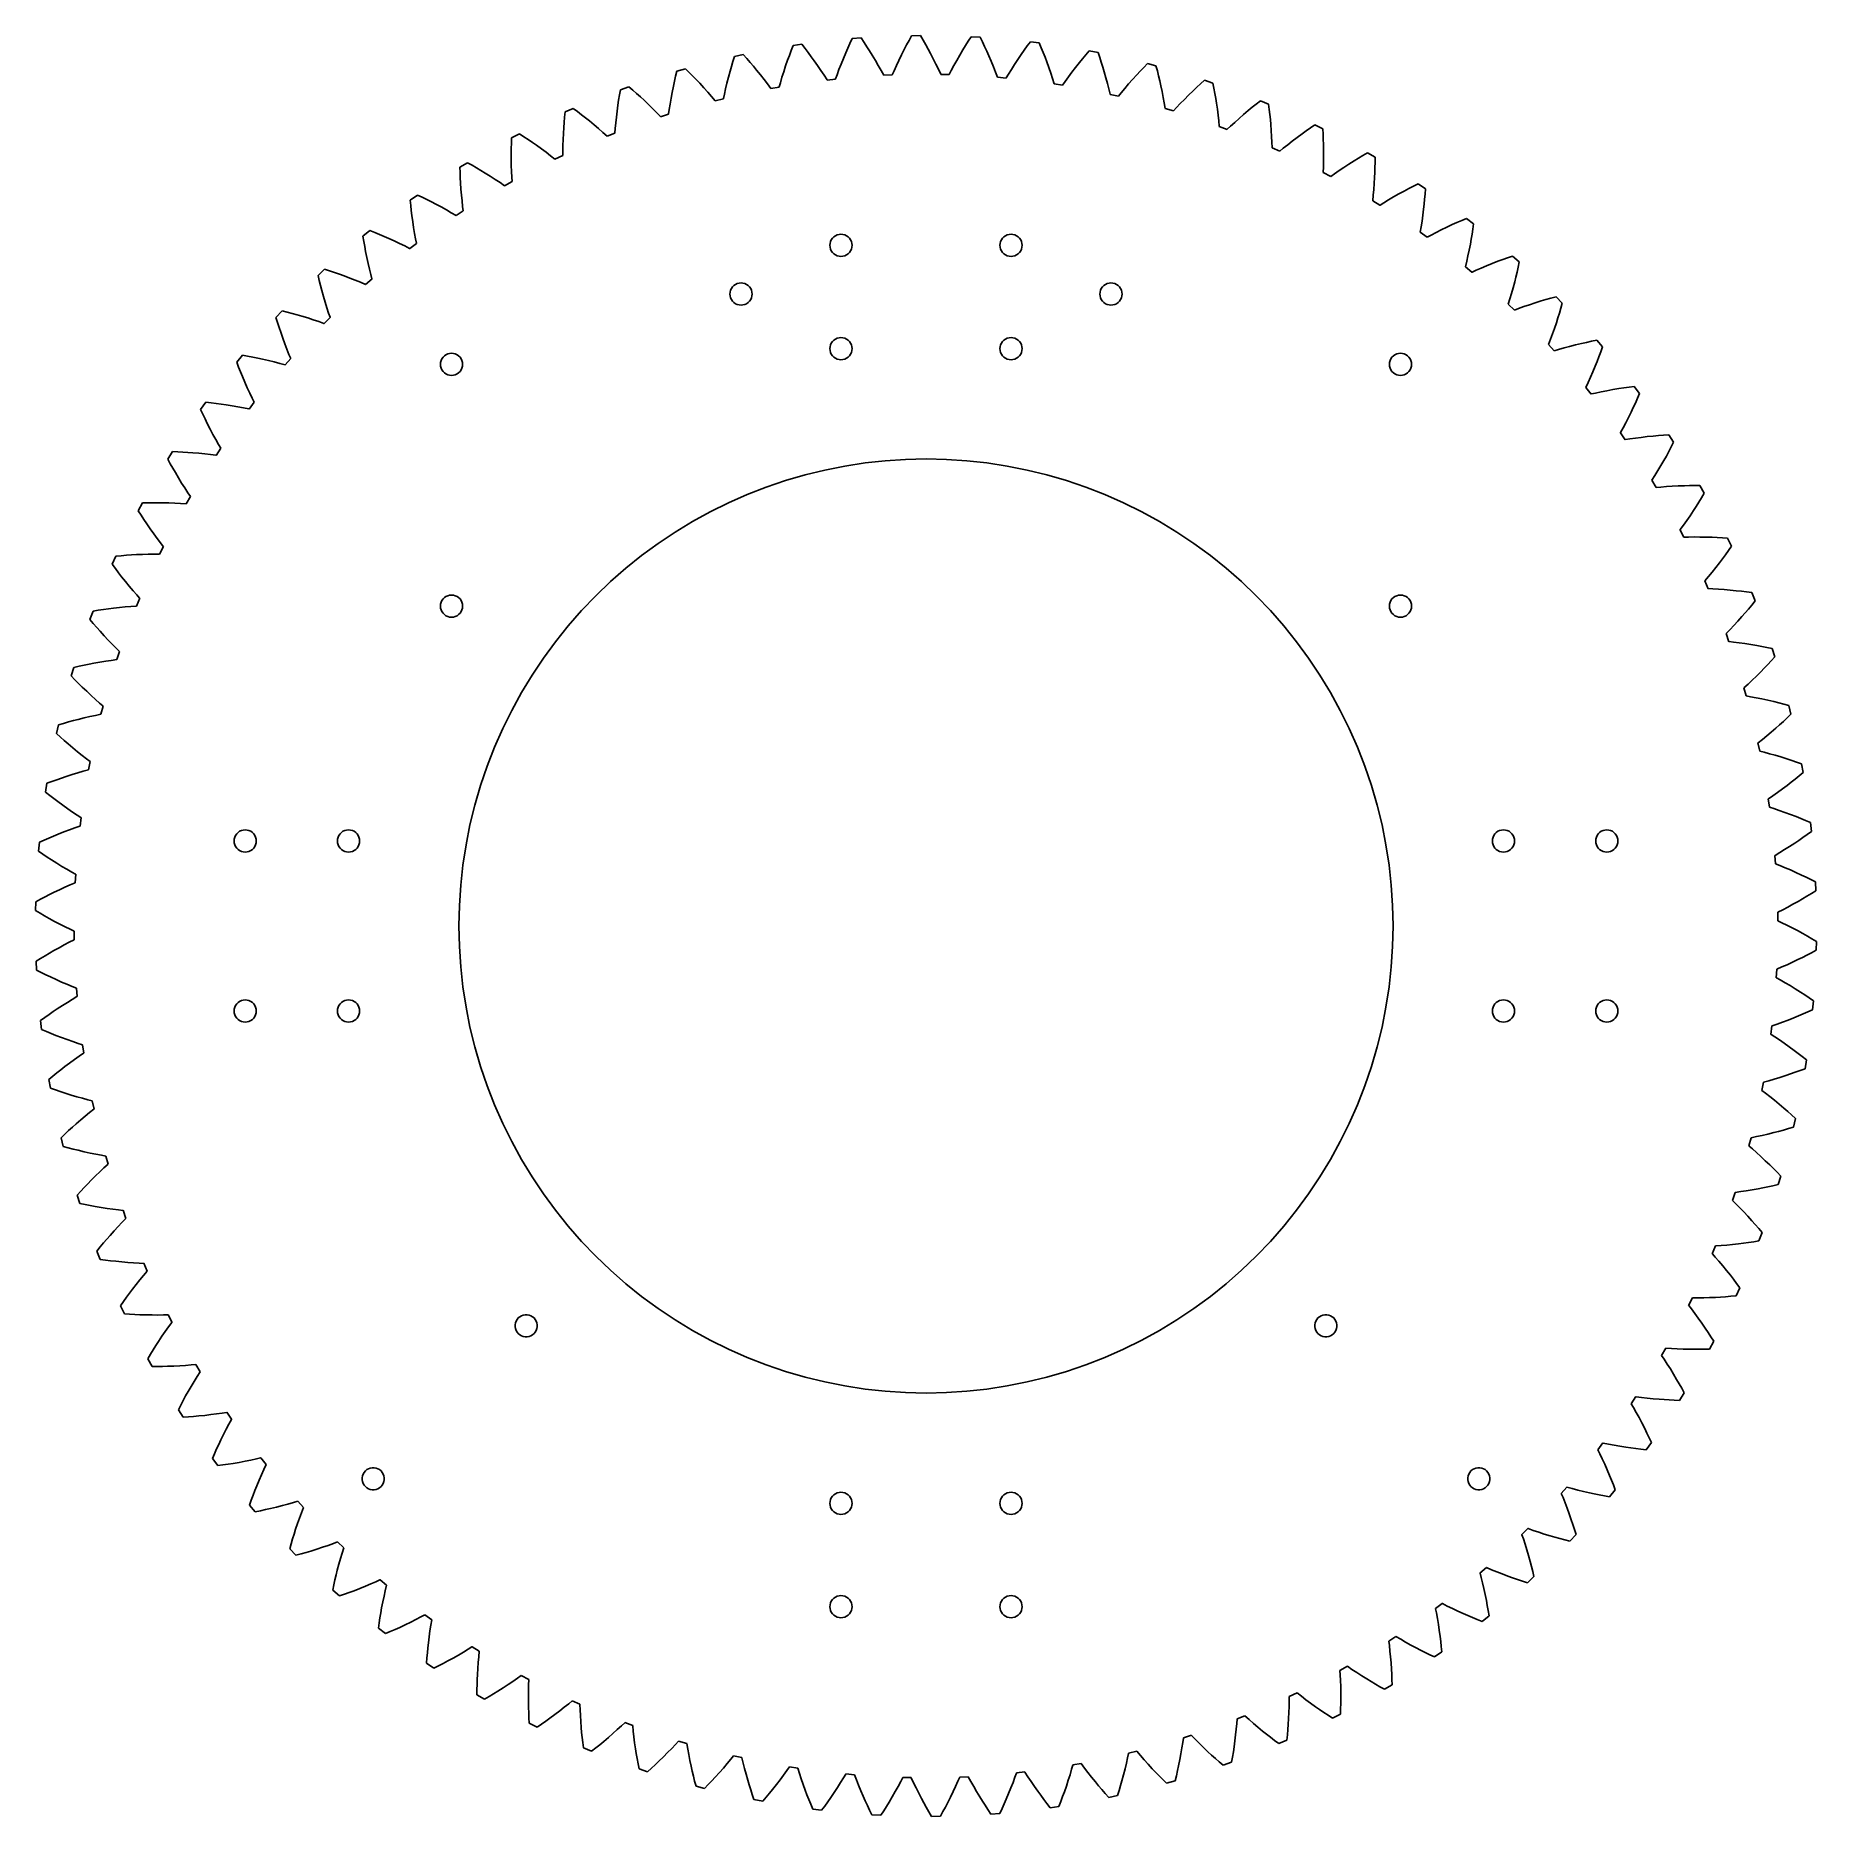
# Model space of a CAD drawing. Header units: metres. Extents: x -120 to 120, y -241 to 0.
import ezdxf

# ---------------------------------------------------------------- set-up
doc = ezdxf.new("R2010")
doc.units = ezdxf.units.M

msp = doc.modelspace()

# ---------------------------------------------------------------- linework, layer by layer
for p, q in [((-0.74037, 0.00575), (-1.94183, -0.00761)), ((-0.3808, -0.61253), (-0.74037, 0.00575)), ((-18.2275, -2.0071), (-18.4735, -2.66289)), ((-17.9684, -1.34045), (-18.2275, -2.0071)), ((-16.7794, -1.16704), (-17.9684, -1.34045)), ((-16.3406, -1.7319), (-16.7794, -1.16704)), ((-15.9176, -2.29012), (-16.3406, -1.7319)), ((-15.5101, -2.8414), (-15.9176, -2.29012)), ((-10.8453, -2.31955), (-11.1711, -3.08951)), ((-10.5697, -1.69186), (-10.8453, -2.31955)), ((-10.2805, -1.05397), (-10.5697, -1.69186)), ((-9.97739, -0.40611), (-10.2805, -1.05397)), ((-8.7795, -0.31251), (-9.97739, -0.40611)), ((-8.37944, -0.90543), (-8.7795, -0.31251)), ((-7.99464, -1.49065), (-8.37944, -0.90543)), ((-7.62489, -2.0679), (-7.99464, -1.49065)), ((-7.26991, -2.63696), (-7.62489, -2.0679)), ((-2.93562, -1.85881), (-3.31212, -2.6053)), ((-2.61871, -1.25093), (-2.93562, -1.85881)), ((-2.28754, -0.63377), (-2.61871, -1.25093)), ((-1.94183, -0.00761), (-2.28754, -0.63377)), ((-0.03595, -1.22215), (-0.3808, -0.61253)), ((0.29439, -1.82283), (-0.03595, -1.22215)), ((0.61058, -2.41431), (0.29439, -1.82283)), ((4.98717, -1.9274), (4.56165, -2.64706)), ((5.34396, -1.34204), (4.98717, -1.9274)), ((5.71562, -0.74838), (5.34396, -1.34204)), ((6.10237, -0.14673), (5.71562, -0.74838)), ((7.30205, -0.21361), (6.10237, -0.14673)), ((7.61952, -0.85455), (7.30205, -0.21361)), ((7.92288, -1.48582), (7.61952, -0.85455)), ((8.21237, -2.10724), (7.92288, -1.48582)), ((8.48836, -2.71852), (8.21237, -2.10724)), ((13.2828, -1.9648), (12.8877, -2.52502)), ((13.6933, -1.39729), (13.2828, -1.9648)), ((14.1193, -0.82281), (13.6933, -1.39729)), ((15.3119, -0.96968), (14.1193, -0.82281)), ((15.5858, -1.63039), (15.3119, -0.96968)), ((15.8463, -2.28053), (15.5858, -1.63039)), ((16.0937, -2.91989), (15.8463, -2.28053)), ((22.0732, -2.03287), (21.6097, -2.57761)), ((23.2533, -2.25906), (22.0732, -2.03287)), ((23.4825, -2.9366), (23.2533, -2.25906)), ((-33.6743, -4.79752), (-33.8423, -5.49275)), ((-32.519, -4.46719), (-33.6743, -4.79752)), ((-32.0089, -4.96852), (-32.519, -4.46719)), ((-26.2948, -4.15964), (-26.4842, -4.81848)), ((-26.0932, -3.48891), (-26.2948, -4.15964)), ((-25.8791, -2.80644), (-26.0932, -3.48891)), ((-24.7044, -2.55399), (-25.8791, -2.80644)), ((-24.2289, -3.08829), (-24.7044, -2.55399)), ((-23.7695, -3.617), (-24.2289, -3.08829)), ((-23.3261, -4.13985), (-23.7695, -3.617)), ((-22.8985, -4.65649), (-23.3261, -4.13985)), ((-22.3857, -5.29318), (-22.8985, -4.65649)), ((-18.9802, -4.09758), (-19.2347, -4.86954)), ((-18.7066, -3.30759), (-18.9802, -4.09758)), ((-18.4735, -2.66289), (-18.7066, -3.30759)), ((-15.1179, -3.38547), (-15.5101, -2.8414)), ((-14.6489, -4.05498), (-15.1179, -3.38547)), ((-14.2029, -4.71219), (-14.6489, -4.05498)), ((-13.7794, -5.3566), (-14.2029, -4.71219)), ((-11.7625, -4.5788), (-12.0293, -5.2973)), ((-11.4766, -3.84273), (-11.7625, -4.5788)), ((-11.1711, -3.08951), (-11.4766, -3.84273)), ((-6.84659, -3.3363), (-7.26991, -2.63696)), ((-6.44548, -4.02184), (-6.84659, -3.3363)), ((-6.06606, -4.6931), (-6.44548, -4.02184)), ((-5.70782, -5.34959), (-6.06606, -4.6931)), ((-4.31584, -4.75084), (-4.55298, -5.2981)), ((-4.00168, -4.05174), (-4.31584, -4.75084)), ((-3.6673, -3.33641), (-4.00168, -4.05174)), ((-3.31212, -2.6053), (-3.6673, -3.33641)), ((0.98624, -3.14037), (0.61058, -2.41431)), ((1.34065, -3.85117), (0.98624, -3.14037)), ((1.67439, -4.54626), (1.34065, -3.85117)), ((1.98799, -5.22522), (1.67439, -4.54626)), ((3.41687, -4.72078), (3.14369, -5.25098)), ((3.77702, -4.04424), (3.41687, -4.72078)), ((4.15843, -3.35284), (3.77702, -4.04424)), ((4.56165, -2.64706), (4.15843, -3.35284)), ((8.81468, -3.46805), (8.48836, -2.71852)), ((9.12083, -4.20094), (8.81468, -3.46805)), ((9.40739, -4.91678), (9.12083, -4.20094)), ((11.5388, -4.5563), (11.1343, -5.20728)), ((11.9656, -3.89192), (11.5388, -4.5563)), ((12.415, -3.21466), (11.9656, -3.89192)), ((12.8877, -2.52502), (12.415, -3.21466)), ((16.3282, -3.54823), (16.0937, -2.91989)), ((16.6037, -4.31789), (16.3282, -3.54823)), ((16.8603, -5.06958), (16.6037, -4.31789)), ((20.213, -4.30553), (19.7193, -4.95126)), ((20.7307, -3.64902), (20.213, -4.30553)), ((21.1623, -3.11642), (20.7307, -3.64902)), ((21.6097, -2.57761), (21.1623, -3.11642)), ((23.699, -3.60268), (23.4825, -2.9366)), ((23.9031, -4.25713), (23.699, -3.60268)), ((24.0951, -4.89973), (23.9031, -4.25713)), ((28.9473, -4.79176), (28.481, -5.29434)), ((29.4297, -4.28404), (28.9473, -4.79176)), ((29.9286, -3.77147), (29.4297, -4.28404)), ((31.0909, -4.07597), (29.9286, -3.77147)), ((31.2743, -4.7673), (31.0909, -4.07597)), ((31.4458, -5.44637), (31.2743, -4.7673)), ((-40.1884, -6.89806), (-41.319, -7.30481)), ((-39.6459, -7.3642), (-40.1884, -6.89806)), ((-34.1437, -6.84549), (-34.3096, -7.66492)), ((-33.9986, -6.17548), (-34.1437, -6.84549)), ((-33.8423, -5.49275), (-33.9986, -6.17548)), ((-31.5152, -5.46536), (-32.0089, -4.96852)), ((-31.0379, -5.95744), (-31.5152, -5.46536)), ((-30.5767, -6.44437), (-31.0379, -5.95744)), ((-30.0226, -7.04538), (-30.5767, -6.44437)), ((-29.4929, -7.63727), (-30.0226, -7.04538)), ((-27.0921, -7.17981), (-27.2608, -7.92746)), ((-26.9069, -6.41222), (-27.0921, -7.17981)), ((-26.7045, -5.62498), (-26.9069, -6.41222)), ((-26.4842, -4.81848), (-26.7045, -5.62498)), ((-21.8968, -5.91913), (-22.3857, -5.29318)), ((-21.4313, -6.53383), (-21.8968, -5.91913)), ((-20.9888, -7.13672), (-21.4313, -6.53383)), ((-20.9861, -7.15109), (-20.9888, -7.13672)), ((-19.8485, -6.94617), (-20.9861, -7.15109)), ((-19.689, -6.35777), (-19.8511, -6.93176)), ((-19.8511, -6.93176), (-19.8485, -6.94617)), ((-19.4708, -5.62305), (-19.689, -6.35777)), ((-19.2347, -4.86954), (-19.4708, -5.62305)), ((-13.3782, -5.9877), (-13.7794, -5.3566)), ((-13.3765, -6.00223), (-13.3782, -5.9877)), ((-12.2278, -5.87372), (-13.3765, -6.00223)), ((-12.0293, -5.2973), (-12.2293, -5.85919)), ((-12.2293, -5.85919), (-12.2278, -5.87372)), ((-5.70711, -5.36418), (-5.70782, -5.34959)), ((-4.5524, -5.3127), (-5.70711, -5.36418)), ((-4.55298, -5.2981), (-4.5524, -5.3127)), ((1.98775, -5.23985), (1.98799, -5.22522)), ((3.1433, -5.26559), (1.98775, -5.23985)), ((3.14369, -5.25098), (3.1433, -5.26559)), ((9.67493, -5.61516), (9.40739, -4.91678)), ((9.67371, -5.62973), (9.67493, -5.61516)), ((10.825, -5.7326), (9.67371, -5.62973)), ((10.8263, -5.71805), (10.825, -5.7326)), ((11.1343, -5.20728), (10.8263, -5.71805)), ((17.0984, -5.80296), (16.8603, -5.06958)), ((17.3187, -6.51765), (17.0984, -5.80296)), ((17.3165, -6.5321), (17.3187, -6.51765)), ((18.4583, -6.71164), (17.3165, -6.5321)), ((18.4606, -6.69722), (18.4583, -6.71164)), ((18.802, -6.20816), (18.4606, -6.69722)), ((19.2491, -5.58566), (18.802, -6.20816)), ((19.7193, -4.95126), (19.2491, -5.58566)), ((24.3187, -5.68607), (24.0951, -4.89973)), ((24.5244, -6.45323), (24.3187, -5.68607)), ((24.713, -7.20087), (24.5244, -6.45323)), ((24.8851, -7.92868), (24.713, -7.20087)), ((26.8735, -7.1277), (26.3858, -7.71896)), ((27.385, -6.52614), (26.8735, -7.1277)), ((27.9207, -5.91481), (27.385, -6.52614)), ((28.481, -5.29434), (27.9207, -5.91481)), ((31.6058, -6.11299), (31.4458, -5.44637)), ((31.7545, -6.76698), (31.6058, -6.11299)), ((31.925, -7.5665), (31.7545, -6.76698)), ((36.603, -6.98335), (36.1042, -7.45366)), ((37.1183, -6.50899), (36.603, -6.98335)), ((37.6502, -6.03087), (37.1183, -6.50899)), ((38.7896, -6.41234), (37.6502, -6.03087)), ((38.9265, -7.11438), (38.7896, -6.41234)), ((39.0522, -7.80338), (38.9265, -7.11438)), ((-41.6506, -9.37958), (-41.7614, -10.2083)), ((-41.5506, -8.70137), (-41.6506, -9.37958)), ((-41.4402, -8.00974), (-41.5506, -8.70137)), ((-41.319, -7.30481), (-41.4402, -8.00974)), ((-39.1202, -7.82698), (-39.6459, -7.3642)), ((-38.6111, -8.28604), (-39.1202, -7.82698)), ((-38.1184, -8.74109), (-38.6111, -8.28604)), ((-37.5253, -9.30374), (-38.1184, -8.74109)), ((-36.9574, -9.85896), (-37.5253, -9.30374)), ((-34.5925, -9.24216), (-34.7108, -9.9994)), ((-34.459, -8.46391), (-34.5925, -9.24216)), ((-34.3096, -7.66492), (-34.459, -8.46391)), ((-28.9874, -8.21951), (-29.4929, -7.63727)), ((-28.5056, -8.7915), (-28.9874, -8.21951)), ((-28.502, -8.80566), (-28.5056, -8.7915)), ((-27.3806, -8.52521), (-28.502, -8.80566)), ((-27.2608, -7.92746), (-27.3841, -8.511)), ((-27.3841, -8.511), (-27.3806, -8.52521)), ((24.8819, -7.94295), (24.8851, -7.92868)), ((26.0092, -8.19836), (24.8819, -7.94295)), ((26.0125, -8.18411), (26.0092, -8.19836)), ((26.3858, -7.71896), (26.0125, -8.18411)), ((32.079, -8.34569), (31.925, -7.5665)), ((32.2172, -9.10426), (32.079, -8.34569)), ((32.3403, -9.84192), (32.2172, -9.10426)), ((34.3778, -9.17557), (33.8517, -9.73291)), ((34.9283, -8.6095), (34.3778, -9.17557)), ((35.5037, -8.03532), (34.9283, -8.6095)), ((36.1042, -7.45366), (35.5037, -8.03532)), ((39.1673, -8.47919), (39.0522, -7.80338)), ((39.272, -9.14166), (39.1673, -8.47919)), ((39.3887, -9.95078), (39.272, -9.14166)), ((44.641, -9.24249), (44.0952, -9.68138)), ((45.2037, -8.80098), (44.641, -9.24249)), ((46.3151, -9.25769), (45.2037, -8.80098)), ((46.4047, -9.9673), (46.3151, -9.25769)), ((-48.917, -11.726), (-48.9715, -12.4094)), ((-48.8531, -11.0286), (-48.917, -11.726)), ((-48.7792, -10.3171), (-48.8531, -11.0286)), ((-47.6783, -9.83577), (-48.7792, -10.3171)), ((-47.1059, -10.2646), (-47.6783, -9.83577)), ((-46.5504, -10.6913), (-47.1059, -10.2646)), ((-46.0118, -11.1153), (-46.5504, -10.6913)), ((-45.4898, -11.5364), (-46.0118, -11.1153)), ((-44.8605, -12.0582), (-45.4898, -11.5364)), ((-41.9383, -11.8009), (-42.0058, -12.5643)), ((-41.8571, -11.0154), (-41.9383, -11.8009)), ((-41.7614, -10.2083), (-41.8571, -11.0154)), ((-36.4141, -10.4061), (-36.9574, -9.85896)), ((-35.8951, -10.9446), (-36.4141, -10.4061)), ((-35.8906, -10.9585), (-35.8951, -10.9446)), ((-34.7905, -10.6038), (-35.8906, -10.9585)), ((-34.7108, -9.9994), (-34.7949, -10.5899)), ((-34.7949, -10.5899), (-34.7905, -10.6038)), ((32.3362, -9.85596), (32.3403, -9.84192)), ((33.4439, -10.1861), (32.3362, -9.85596)), ((33.4482, -10.1721), (33.4439, -10.1861)), ((33.8517, -9.73291), (33.4482, -10.1721)), ((39.4903, -10.7385), (39.3887, -9.95078)), ((39.5776, -11.5046), (39.4903, -10.7385)), ((39.6511, -12.2489), (39.5776, -11.5046)), ((41.7285, -11.7201), (41.1664, -12.241)), ((42.3157, -11.192), (41.7285, -11.7201)), ((42.9281, -10.6576), (42.3157, -11.192)), ((43.5661, -10.1173), (42.9281, -10.6576)), ((44.0952, -9.68138), (43.5661, -10.1173)), ((46.4842, -10.6632), (46.4047, -9.9673)), ((46.5539, -11.3452), (46.4842, -10.6632)), ((46.6141, -12.0132), (46.5539, -11.3452)), ((46.6765, -12.8282), (46.6141, -12.0132)), ((-56.0216, -13.821), (-56.0477, -14.5358)), ((-54.9553, -13.2672), (-56.0216, -13.821)), ((-54.3555, -13.6569), (-54.9553, -13.2672)), ((-53.7728, -14.0454), (-54.3555, -13.6569)), ((-53.207, -14.4326), (-53.7728, -14.0454)), ((-52.6581, -14.8179), (-53.207, -14.4326)), ((-49.0682, -14.0554), (-49.0968, -14.8445)), ((-49.0267, -13.2436), (-49.0682, -14.0554)), ((-48.9715, -12.4094), (-49.0267, -13.2436)), ((-44.2567, -12.5742), (-44.8605, -12.0582)), ((-43.6781, -13.0839), (-44.2567, -12.5742)), ((-43.1243, -13.5865), (-43.6781, -13.0839)), ((-43.1189, -13.6001), (-43.1243, -13.5865)), ((-42.0449, -13.1727), (-43.1189, -13.6001)), ((-42.0058, -12.5643), (-42.0503, -13.1591)), ((-42.0503, -13.1591), (-42.0449, -13.1727)), ((39.6461, -12.2626), (39.6511, -12.2489)), ((40.7293, -12.666), (39.6461, -12.2626)), ((40.7344, -12.6523), (40.7293, -12.666)), ((41.1664, -12.241), (40.7344, -12.6523)), ((46.7253, -13.621), (46.6765, -12.8282)), ((46.7612, -14.3912), (46.7253, -13.621)), ((46.7848, -15.1387), (46.7612, -14.3912)), ((49.514, -14.2622), (48.8929, -14.7499)), ((50.1608, -13.7699), (49.514, -14.2622)), ((50.8335, -13.2734), (50.1608, -13.7699)), ((51.3905, -12.8738), (50.8335, -13.2734)), ((51.9644, -12.4724), (51.3905, -12.8738)), ((52.5553, -12.0694), (51.9644, -12.4724)), ((53.6337, -12.5993), (52.5553, -12.0694)), ((53.6758, -13.3134), (53.6337, -12.5993)), ((53.7086, -14.013), (53.6758, -13.3134)), ((53.7325, -14.6981), (53.7086, -14.013)), ((-56.065, -15.2359), (-56.0736, -15.9214)), ((-56.0736, -15.9214), (-56.073, -16.7575)), ((-56.073, -16.7575), (-56.0603, -17.5702)), ((-56.0477, -14.5358), (-56.065, -15.2359)), ((-51.9953, -15.2964), (-52.6581, -14.8179)), ((-51.3584, -15.771), (-51.9953, -15.2964)), ((-50.747, -16.2409), (-51.3584, -15.771)), ((-50.1609, -16.7054), (-50.747, -16.2409)), ((-50.1546, -16.7186), (-50.1609, -16.7054)), ((-49.1116, -16.2204), (-50.1546, -16.7186)), ((-49.1132, -15.6107), (-49.1178, -16.2072)), ((-49.1178, -16.2072), (-49.1116, -16.2204)), ((-49.0968, -14.8445), (-49.1132, -15.6107)), ((46.7789, -15.1521), (46.7848, -15.1387)), ((47.8327, -15.6269), (46.7789, -15.1521)), ((47.8388, -15.6136), (47.8327, -15.6269)), ((48.2972, -15.2321), (47.8388, -15.6136)), ((48.8929, -14.7499), (48.2972, -15.2321)), ((53.748, -15.3686), (53.7325, -14.6981)), ((53.7558, -16.1861), (53.748, -15.3686)), ((53.7516, -16.9803), (53.7558, -16.1861)), ((58.4562, -16.5464), (57.8738, -16.9079)), ((59.0557, -16.1842), (58.4562, -16.5464)), ((59.6722, -15.8216), (59.0557, -16.1842)), ((60.7128, -16.4224), (59.6722, -15.8216)), ((60.707, -17.1376), (60.7128, -16.4224)), ((-61.9868, -17.177), (-63.0137, -17.8008)), ((-63.0137, -17.8008), (-62.9921, -18.5157)), ((-62.9921, -18.5157), (-62.9625, -19.2155)), ((-62.9625, -19.2155), (-62.9254, -19.9)), ((-61.3623, -17.5257), (-61.9868, -17.177)), ((-60.755, -17.8745), (-61.3623, -17.5257)), ((-60.1646, -18.223), (-60.755, -17.8745)), ((-59.5911, -18.5708), (-60.1646, -18.223)), ((-58.8979, -19.004), (-59.5911, -18.5708)), ((-58.2307, -19.435), (-58.8979, -19.004)), ((-56.0603, -17.5702), (-56.0361, -18.3595)), ((-56.0361, -18.3595), (-56.0012, -19.1251)), ((-56.0012, -19.1251), (-55.966, -19.7205)), ((53.7028, -18.5116), (53.7096, -18.4986)), ((54.7225, -19.0557), (53.7028, -18.5116)), ((53.7096, -18.4986), (53.7359, -17.7512)), ((53.7359, -17.7512), (53.7516, -16.9803)), ((54.7295, -19.0428), (54.7225, -19.0557)), ((55.2124, -18.6928), (54.7295, -19.0428)), ((55.839, -18.2514), (55.2124, -18.6928)), ((56.4912, -17.8064), (55.839, -18.2514)), ((57.1694, -17.3583), (56.4912, -17.8064)), ((57.8738, -16.9079), (57.1694, -17.3583)), ((60.595, -20.0092), (60.6418, -19.1931)), ((60.6418, -19.1931), (60.6712, -18.523)), ((60.6712, -18.523), (60.6931, -17.8378)), ((60.6931, -17.8378), (60.707, -17.1376)), ((-68.7415, -21.5477), (-69.7245, -22.2387)), ((-68.0951, -21.854), (-68.7415, -21.5477)), ((-62.9254, -19.9), (-62.8689, -20.7341)), ((-62.8689, -20.7341), (-62.8019, -21.5442)), ((-62.8019, -21.5442), (-62.7251, -22.3301)), ((-57.5893, -19.863), (-58.2307, -19.435)), ((-56.9735, -20.2873), (-57.5893, -19.863)), ((-56.9663, -20.3), (-56.9735, -20.2873)), ((-55.9589, -19.7333), (-56.9663, -20.3)), ((-55.966, -19.7205), (-55.9589, -19.7333)), ((60.3945, -22.3135), (60.4707, -21.5695)), ((60.4707, -21.5695), (60.5378, -20.8014)), ((60.5378, -20.8014), (60.595, -20.0092)), ((63.9227, -21.4069), (63.2161, -21.8086)), ((64.6556, -21.0045), (63.9227, -21.4069)), ((65.2609, -20.6827), (64.6556, -21.0045)), ((65.8832, -20.3613), (65.2609, -20.6827)), ((66.5226, -20.0407), (65.8832, -20.3613)), ((67.5207, -20.7097), (66.5226, -20.0407)), ((67.4065, -22.1207), (67.4672, -21.4229)), ((67.4672, -21.4229), (67.5207, -20.7097)), ((-69.7245, -22.2387), (-69.6551, -22.9506)), ((-69.6551, -22.9506), (-69.5789, -23.6468)), ((-69.5789, -23.6468), (-69.4961, -24.3273)), ((-67.4658, -22.1614), (-68.0951, -21.854)), ((-66.8535, -22.4697), (-67.4658, -22.1614)), ((-66.2581, -22.7784), (-66.8535, -22.4697)), ((-65.5374, -23.1643), (-66.2581, -22.7784)), ((-64.843, -23.5498), (-65.5374, -23.1643)), ((-64.1744, -23.934), (-64.843, -23.5498)), ((-63.5316, -24.3163), (-64.1744, -23.934)), ((-62.5563, -23.6957), (-63.5236, -24.3284)), ((-62.7251, -22.3301), (-62.6391, -23.0917)), ((-62.6391, -23.0917), (-62.5643, -23.6834)), ((-62.5643, -23.6834), (-62.5563, -23.6957)), ((60.3868, -22.326), (60.3945, -22.3135)), ((61.3679, -22.937), (60.3868, -22.326)), ((61.3757, -22.9247), (61.3679, -22.937)), ((61.8809, -22.6077), (61.3757, -22.9247)), ((62.5356, -22.2091), (61.8809, -22.6077)), ((63.2161, -21.8086), (62.5356, -22.2091)), ((67.1636, -24.2807), (67.2648, -23.4695)), ((67.2648, -23.4695), (67.3389, -22.8029)), ((67.3389, -22.8029), (67.4065, -22.1207)), ((-75.1891, -26.3598), (-76.1238, -27.115)), ((-74.5238, -26.6222), (-75.1891, -26.3598)), ((-69.4961, -24.3273), (-69.384, -25.1559)), ((-69.384, -25.1559), (-69.2631, -25.9596)), ((-69.2631, -25.9596), (-69.1339, -26.7386)), ((-63.5236, -24.3284), (-63.5316, -24.3163)), ((66.8096, -26.5664), (66.9353, -25.8292)), ((66.9353, -25.8292), (67.0536, -25.0673)), ((67.0536, -25.0673), (67.1636, -24.2807)), ((69.6587, -26.2511), (68.9529, -26.6053)), ((70.3905, -25.8974), (69.6587, -26.2511)), ((71.1486, -25.545), (70.3905, -25.8974)), ((71.7741, -25.2643), (71.1486, -25.545)), ((72.4165, -24.9852), (71.7741, -25.2643)), ((73.0758, -24.708), (72.4165, -24.9852)), ((74.027, -25.4421), (73.0758, -24.708)), ((73.8189, -26.8424), (73.926, -26.1502)), ((73.926, -26.1502), (74.027, -25.4421)), ((-76.1238, -27.115), (-76.007, -27.8206)), ((-76.007, -27.8206), (-75.8844, -28.5102)), ((-75.8844, -28.5102), (-75.7564, -29.1837)), ((-73.8753, -26.8869), (-74.5238, -26.6222)), ((-73.2438, -27.1536), (-73.8753, -26.8869)), ((-72.6291, -27.4219), (-73.2438, -27.1536)), ((-71.8843, -27.7589), (-72.6291, -27.4219)), ((-71.1656, -28.097), (-71.8843, -27.7589)), ((-70.4729, -28.4357), (-71.1656, -28.097)), ((-69.806, -28.7742), (-70.4729, -28.4357)), ((-69.7972, -28.7858), (-69.806, -28.7742)), ((-68.8743, -28.0899), (-69.7972, -28.7858)), ((-69.1339, -26.7386), (-68.9973, -27.4928)), ((-68.9973, -27.4928), (-68.8831, -28.0782)), ((-68.8831, -28.0782), (-68.8743, -28.0899)), ((-13, -28.3432), (-12.9772, -28.0828)), ((-12.9772, -28.6037), (-13, -28.3432)), ((-12.9772, -28.0828), (-12.9095, -27.8302)), ((-12.9095, -28.8563), (-12.9772, -28.6037)), ((-12.9095, -27.8302), (-12.799, -27.5932)), ((-12.799, -29.0932), (-12.9095, -28.8563)), ((-12.799, -27.5932), (-12.6491, -27.3791)), ((-12.6491, -27.3791), (-12.4642, -27.1942)), ((-12.4642, -27.1942), (-12.25, -27.0442)), ((-12.25, -27.0442), (-12.013, -26.9337)), ((-12.013, -26.9337), (-11.7605, -26.866)), ((-11.7605, -26.866), (-11.5, -26.8432)), ((-11.5, -26.8432), (-11.2395, -26.866)), ((-11.2395, -26.866), (-10.987, -26.9337)), ((-10.987, -26.9337), (-10.75, -27.0442)), ((-10.75, -27.0442), (-10.5358, -27.1942)), ((-10.5358, -27.1942), (-10.3509, -27.3791)), ((-10.3509, -27.3791), (-10.201, -27.5932)), ((-10.201, -27.5932), (-10.0905, -27.8302)), ((-10.0905, -28.8563), (-10.201, -29.0932)), ((-10.0905, -27.8302), (-10.0228, -28.0828)), ((-10.0228, -28.6037), (-10.0905, -28.8563)), ((-10.0228, -28.0828), (-10, -28.3432)), ((-10, -28.3432), (-10.0228, -28.6037)), ((10, -28.3432), (10.0228, -28.0828)), ((10.0228, -28.6037), (10, -28.3432)), ((10.0228, -28.0828), (10.0905, -27.8302)), ((10.0905, -28.8563), (10.0228, -28.6037)), ((10.0905, -27.8302), (10.201, -27.5932)), ((10.201, -29.0932), (10.0905, -28.8563)), ((10.201, -27.5932), (10.3509, -27.3791)), ((10.3509, -27.3791), (10.5358, -27.1942)), ((10.5358, -27.1942), (10.75, -27.0442)), ((10.75, -27.0442), (10.987, -26.9337)), ((10.987, -26.9337), (11.2395, -26.866)), ((11.2395, -26.866), (11.5, -26.8432)), ((11.5, -26.8432), (11.7605, -26.866)), ((11.7605, -26.866), (12.013, -26.9337)), ((12.013, -26.9337), (12.25, -27.0442)), ((12.25, -27.0442), (12.4642, -27.1942)), ((12.4642, -27.1942), (12.6491, -27.3791)), ((12.6491, -27.3791), (12.799, -27.5932)), ((12.799, -27.5932), (12.9095, -27.8302)), ((12.9095, -28.8563), (12.799, -29.0932)), ((12.9095, -27.8302), (12.9772, -28.0828)), ((12.9772, -28.6037), (12.9095, -28.8563)), ((12.9772, -28.0828), (13, -28.3432)), ((13, -28.3432), (12.9772, -28.6037)), ((66.8011, -26.5783), (66.8096, -26.5664)), ((67.7392, -27.2536), (66.8011, -26.5783)), ((67.7478, -27.2417), (67.7392, -27.2536)), ((68.2731, -26.9592), (67.7478, -27.2417)), ((68.9529, -26.6053), (68.2731, -26.9592)), ((73.4323, -28.9813), (73.5874, -28.1787)), ((73.5874, -28.1787), (73.7059, -27.5185)), ((73.7059, -27.5185), (73.8189, -26.8424)), ((-75.7564, -29.1837), (-75.5892, -30.0028)), ((-75.5892, -30.0028), (-75.4149, -30.7967)), ((-75.4149, -30.7967), (-75.234, -31.5654)), ((-12.6491, -29.3074), (-12.799, -29.0932)), ((-12.4642, -29.4923), (-12.6491, -29.3074)), ((-12.25, -29.6423), (-12.4642, -29.4923)), ((-12.013, -29.7528), (-12.25, -29.6423)), ((-11.7605, -29.8205), (-12.013, -29.7528)), ((-11.5, -29.8432), (-11.7605, -29.8205)), ((-11.2395, -29.8205), (-11.5, -29.8432)), ((-10.987, -29.7528), (-11.2395, -29.8205)), ((-10.75, -29.6423), (-10.987, -29.7528)), ((-10.5358, -29.4923), (-10.75, -29.6423)), ((-10.3509, -29.3074), (-10.5358, -29.4923)), ((-10.201, -29.0932), (-10.3509, -29.3074)), ((10.3509, -29.3074), (10.201, -29.0932)), ((10.5358, -29.4923), (10.3509, -29.3074)), ((10.75, -29.6423), (10.5358, -29.4923)), ((10.987, -29.7528), (10.75, -29.6423)), ((11.2395, -29.8205), (10.987, -29.7528)), ((11.5, -29.8432), (11.2395, -29.8205)), ((11.7605, -29.8205), (11.5, -29.8432)), ((12.013, -29.7528), (11.7605, -29.8205)), ((12.25, -29.6423), (12.013, -29.7528)), ((12.4642, -29.4923), (12.25, -29.6423)), ((12.6491, -29.3074), (12.4642, -29.4923)), ((12.799, -29.0932), (12.6491, -29.3074)), ((72.9171, -31.2496), (72.9263, -31.2383)), ((73.808, -31.986), (72.9171, -31.2496)), ((72.9263, -31.2383), (73.101, -30.5111)), ((73.101, -30.5111), (73.2699, -29.7588)), ((73.2699, -29.7588), (73.4323, -28.9813)), ((75.7901, -31.114), (75.0623, -31.4202)), ((76.544, -30.81), (75.7901, -31.114)), ((77.3239, -30.5089), (76.544, -30.81)), ((77.9667, -30.2707), (77.3239, -30.5089)), ((78.6263, -30.0351), (77.9667, -30.2707)), ((79.3027, -29.8026), (78.6263, -30.0351)), ((80.2028, -30.5986), (79.3027, -29.8026)), ((79.9015, -31.9818), (80.0547, -31.2984)), ((80.0547, -31.2984), (80.2028, -30.5986)), ((-81.301, -31.5919), (-82.1831, -32.4077)), ((-82.1831, -32.4077), (-82.0195, -33.104)), ((-82.0195, -33.104), (-81.8511, -33.7839)), ((-80.6196, -31.8092), (-81.301, -31.5919)), ((-79.9549, -32.0301), (-80.6196, -31.8092)), ((-79.3069, -32.2539), (-79.9549, -32.0301)), ((-78.6757, -32.4805), (-79.3069, -32.2539)), ((-77.91, -32.767), (-78.6757, -32.4805)), ((-77.1704, -33.0565), (-77.91, -32.767)), ((-76.4566, -33.3481), (-77.1704, -33.0565)), ((-75.7686, -33.6413), (-76.4566, -33.3481)), ((-75.759, -33.6523), (-75.7686, -33.6413)), ((-74.8847, -32.8963), (-75.759, -33.6523)), ((-75.234, -31.5654), (-75.0473, -32.3087)), ((-75.0473, -32.3087), (-74.8942, -32.8852)), ((-74.8942, -32.8852), (-74.8847, -32.8963)), ((-25.9642, -33.7892), (-25.75, -33.6392)), ((-25.75, -33.6392), (-25.513, -33.5287)), ((-25.513, -33.5287), (-25.2605, -33.461)), ((-25.2605, -33.461), (-25, -33.4382)), ((-25, -33.4382), (-24.7395, -33.461)), ((-24.7395, -33.461), (-24.487, -33.5287)), ((-24.487, -33.5287), (-24.25, -33.6392)), ((-24.25, -33.6392), (-24.0358, -33.7892)), ((24.0358, -33.7892), (24.25, -33.6392)), ((24.25, -33.6392), (24.487, -33.5287)), ((24.487, -33.5287), (24.7395, -33.461)), ((24.7395, -33.461), (25, -33.4382)), ((25, -33.4382), (25.2605, -33.461)), ((25.2605, -33.461), (25.513, -33.5287)), ((25.513, -33.5287), (25.75, -33.6392)), ((25.75, -33.6392), (25.9642, -33.7892)), ((73.8174, -31.9748), (73.808, -31.986)), ((74.3604, -31.728), (73.8174, -31.9748)), ((75.0623, -31.4202), (74.3604, -31.728)), ((79.373, -34.0901), (79.5814, -33.2997)), ((79.5814, -33.2997), (79.7436, -32.6489)), ((79.7436, -32.6489), (79.9015, -31.9818)), ((-81.8511, -33.7839), (-81.6784, -34.4473)), ((-81.6784, -34.4473), (-81.4569, -35.2535)), ((-81.4569, -35.2535), (-81.2299, -36.034)), ((-81.2299, -36.034), (-80.998, -36.7888)), ((-26.5, -34.9382), (-26.4772, -34.6778)), ((-26.4772, -35.1987), (-26.5, -34.9382)), ((-26.4772, -34.6778), (-26.4095, -34.4252)), ((-26.4095, -35.4513), (-26.4772, -35.1987)), ((-26.4095, -34.4252), (-26.299, -34.1882)), ((-26.299, -35.6882), (-26.4095, -35.4513)), ((-26.299, -34.1882), (-26.1491, -33.9741)), ((-26.1491, -35.9024), (-26.299, -35.6882)), ((-26.1491, -33.9741), (-25.9642, -33.7892)), ((-25.9642, -36.0873), (-26.1491, -35.9024)), ((-25.75, -36.2373), (-25.9642, -36.0873)), ((-24.0358, -36.0873), (-24.25, -36.2373)), ((-24.0358, -33.7892), (-23.8509, -33.9741)), ((-23.8509, -35.9024), (-24.0358, -36.0873)), ((-23.8509, -33.9741), (-23.701, -34.1882)), ((-23.701, -35.6882), (-23.8509, -35.9024)), ((-23.701, -34.1882), (-23.5905, -34.4252)), ((-23.5905, -35.4513), (-23.701, -35.6882)), ((-23.5905, -34.4252), (-23.5228, -34.6778)), ((-23.5228, -35.1987), (-23.5905, -35.4513)), ((-23.5228, -34.6778), (-23.5, -34.9382)), ((-23.5, -34.9382), (-23.5228, -35.1987)), ((23.5, -34.9382), (23.5228, -34.6778)), ((23.5228, -35.1987), (23.5, -34.9382)), ((23.5228, -34.6778), (23.5905, -34.4252)), ((23.5905, -35.4513), (23.5228, -35.1987)), ((23.5905, -34.4252), (23.701, -34.1882)), ((23.701, -35.6882), (23.5905, -35.4513)), ((23.701, -34.1882), (23.8509, -33.9741)), ((23.8509, -35.9024), (23.701, -35.6882)), ((23.8509, -33.9741), (24.0358, -33.7892)), ((24.0358, -36.0873), (23.8509, -35.9024)), ((24.25, -36.2373), (24.0358, -36.0873)), ((25.9642, -36.0873), (25.75, -36.2373)), ((25.9642, -33.7892), (26.1491, -33.9741)), ((26.1491, -35.9024), (25.9642, -36.0873)), ((26.1491, -33.9741), (26.299, -34.1882)), ((26.299, -35.6882), (26.1491, -35.9024)), ((26.299, -34.1882), (26.4095, -34.4252)), ((26.4095, -35.4513), (26.299, -35.6882)), ((26.4095, -34.4252), (26.4772, -34.6778)), ((26.4772, -35.1987), (26.4095, -35.4513)), ((26.4772, -34.6778), (26.5, -34.9382)), ((26.5, -34.9382), (26.4772, -35.1987)), ((78.7174, -36.3083), (78.9403, -35.5944)), ((78.9403, -35.5944), (79.159, -34.855)), ((79.159, -34.855), (79.373, -34.0901)), ((83.1539, -35.8743), (82.3556, -36.1226)), ((83.8112, -35.6795), (83.1539, -35.8743)), ((84.485, -35.4885), (83.8112, -35.6795)), ((85.1754, -35.3017), (84.485, -35.4885)), ((86.0203, -36.1561), (85.1754, -35.3017)), ((-87.0497, -37.2205), (-87.8754, -38.0934)), ((-87.8754, -38.0934), (-87.6656, -38.7772)), ((-86.3553, -37.3918), (-87.0497, -37.2205)), ((-85.6774, -37.5677), (-86.3553, -37.3918)), ((-85.0159, -37.7479), (-85.6774, -37.5677)), ((-84.3709, -37.9318), (-85.0159, -37.7479)), ((-83.5879, -38.1665), (-84.3709, -37.9318)), ((-82.8305, -38.4059), (-83.5879, -38.1665)), ((-82.0989, -38.6492), (-82.8305, -38.4059)), ((-80.5606, -38.0934), (-81.3825, -38.9061)), ((-80.998, -36.7888), (-80.7621, -37.518)), ((-80.7621, -37.518), (-80.5709, -38.0829)), ((-80.5709, -38.0829), (-80.5606, -38.0934)), ((-25.513, -36.3478), (-25.75, -36.2373)), ((-25.2605, -36.4155), (-25.513, -36.3478)), ((-25, -36.4382), (-25.2605, -36.4155)), ((-24.7395, -36.4155), (-25, -36.4382)), ((-24.487, -36.3478), (-24.7395, -36.4155)), ((-24.25, -36.2373), (-24.487, -36.3478)), ((24.487, -36.3478), (24.25, -36.2373)), ((24.7395, -36.4155), (24.487, -36.3478)), ((25, -36.4382), (24.7395, -36.4155)), ((25.2605, -36.4155), (25, -36.4382)), ((25.513, -36.3478), (25.2605, -36.4155)), ((25.75, -36.2373), (25.513, -36.3478)), ((78.7074, -36.319), (78.7174, -36.3083)), ((79.5472, -37.1132), (78.7074, -36.319)), ((79.5573, -37.1027), (79.5472, -37.1132)), ((80.1155, -36.8927), (79.5573, -37.1027)), ((80.8364, -36.6325), (80.1155, -36.8927)), ((81.5831, -36.3756), (80.8364, -36.6325)), ((82.3556, -36.1226), (81.5831, -36.3756)), ((85.2199, -38.8096), (85.4252, -38.1711)), ((85.4252, -38.1711), (85.6273, -37.516)), ((85.6273, -37.516), (85.8258, -36.8444)), ((85.8258, -36.8444), (86.0203, -36.1561)), ((-87.6656, -38.7772), (-87.4522, -39.4443)), ((-87.4522, -39.4443), (-87.2355, -40.0947)), ((-87.2355, -40.0947), (-86.9607, -40.8843)), ((-86.9607, -40.8843), (-86.6821, -41.6479)), ((-81.3928, -38.8958), (-82.0989, -38.6492)), ((-81.3825, -38.9061), (-81.3928, -38.8958)), ((-12.25, -41.0142), (-12.013, -40.9037)), ((-12.013, -40.9037), (-11.7605, -40.836)), ((-11.7605, -40.836), (-11.5, -40.8132)), ((-11.5, -40.8132), (-11.2395, -40.836)), ((-11.2395, -40.836), (-10.987, -40.9037)), ((-10.987, -40.9037), (-10.75, -41.0142)), ((10.75, -41.0142), (10.987, -40.9037)), ((10.987, -40.9037), (11.2395, -40.836)), ((11.2395, -40.836), (11.5, -40.8132)), ((11.5, -40.8132), (11.7605, -40.836)), ((11.7605, -40.836), (12.013, -40.9037)), ((12.013, -40.9037), (12.25, -41.0142)), ((84.4269, -41.0564), (84.6946, -40.3333)), ((84.6946, -40.3333), (84.9591, -39.5844)), ((84.9591, -39.5844), (85.2199, -38.8096)), ((-92.4097, -43.2204), (-93.1752, -44.1466)), ((-91.7054, -43.345), (-92.4097, -43.2204)), ((-86.6821, -41.6479), (-86.4003, -42.3855)), ((-86.4003, -42.3855), (-86.1162, -43.0973)), ((-86.1162, -43.0973), (-85.8877, -43.6483)), ((-65.2942, -43.4741), (-65.1093, -43.2892)), ((-65.1093, -43.2892), (-64.8951, -43.1392)), ((-64.8951, -43.1392), (-64.6581, -43.0287)), ((-64.6581, -43.0287), (-64.4056, -42.961)), ((-64.4056, -42.961), (-64.1451, -42.9382)), ((-64.1451, -42.9382), (-63.8846, -42.961)), ((-63.8846, -42.961), (-63.6321, -43.0287)), ((-63.6321, -43.0287), (-63.3951, -43.1392)), ((-63.3951, -43.1392), (-63.1809, -43.2892)), ((-63.1809, -43.2892), (-62.996, -43.4741)), ((-13, -42.3132), (-12.9772, -42.0528)), ((-12.9772, -42.5737), (-13, -42.3132)), ((-12.9772, -42.0528), (-12.9095, -41.8002)), ((-12.9095, -42.8263), (-12.9772, -42.5737)), ((-12.9095, -41.8002), (-12.799, -41.5632)), ((-12.799, -43.0632), (-12.9095, -42.8263)), ((-12.799, -41.5632), (-12.6491, -41.3491)), ((-12.6491, -43.2774), (-12.799, -43.0632)), ((-12.6491, -41.3491), (-12.4642, -41.1642)), ((-12.4642, -43.4623), (-12.6491, -43.2774)), ((-12.4642, -41.1642), (-12.25, -41.0142)), ((-10.75, -41.0142), (-10.5358, -41.1642)), ((-10.5358, -41.1642), (-10.3509, -41.3491)), ((-10.3509, -43.2774), (-10.5358, -43.4623)), ((-10.3509, -41.3491), (-10.201, -41.5632)), ((-10.201, -43.0632), (-10.3509, -43.2774)), ((-10.201, -41.5632), (-10.0905, -41.8002)), ((-10.0905, -42.8263), (-10.201, -43.0632)), ((-10.0905, -41.8002), (-10.0228, -42.0528)), ((-10.0228, -42.5737), (-10.0905, -42.8263)), ((-10.0228, -42.0528), (-10, -42.3132)), ((-10, -42.3132), (-10.0228, -42.5737)), ((10, -42.3132), (10.0228, -42.0528)), ((10.0228, -42.5737), (10, -42.3132)), ((10.0228, -42.0528), (10.0905, -41.8002)), ((10.0905, -42.8263), (10.0228, -42.5737)), ((10.0905, -41.8002), (10.201, -41.5632)), ((10.201, -43.0632), (10.0905, -42.8263)), ((10.201, -41.5632), (10.3509, -41.3491)), ((10.3509, -43.2774), (10.201, -43.0632)), ((10.3509, -41.3491), (10.5358, -41.1642)), ((10.5358, -43.4623), (10.3509, -43.2774)), ((10.5358, -41.1642), (10.75, -41.0142)), ((12.25, -41.0142), (12.4642, -41.1642)), ((12.4642, -41.1642), (12.6491, -41.3491)), ((12.6491, -43.2774), (12.4642, -43.4623)), ((12.6491, -41.3491), (12.799, -41.5632)), ((12.799, -43.0632), (12.6491, -43.2774)), ((12.799, -41.5632), (12.9095, -41.8002)), ((12.9095, -42.8263), (12.799, -43.0632)), ((12.9095, -41.8002), (12.9772, -42.0528)), ((12.9772, -42.5737), (12.9095, -42.8263)), ((12.9772, -42.0528), (13, -42.3132)), ((13, -42.3132), (12.9772, -42.5737)), ((62.996, -43.4741), (63.1809, -43.2892)), ((63.1809, -43.2892), (63.3951, -43.1392)), ((63.3951, -43.1392), (63.6321, -43.0287)), ((63.6321, -43.0287), (63.8846, -42.961)), ((63.8846, -42.961), (64.1451, -42.9382)), ((64.1451, -42.9382), (64.4056, -42.961)), ((64.4056, -42.961), (64.6581, -43.0287)), ((64.6581, -43.0287), (64.8951, -43.1392)), ((64.8951, -43.1392), (65.1093, -43.2892)), ((65.1093, -43.2892), (65.2942, -43.4741)), ((84.1462, -41.7638), (84.1569, -41.7538)), ((84.931, -42.6123), (84.1462, -41.7638)), ((84.1569, -41.7538), (84.4269, -41.0564)), ((84.9418, -42.6025), (84.931, -42.6123)), ((85.5128, -42.4302), (84.9418, -42.6025)), ((86.2495, -42.2188), (85.5128, -42.4302)), ((87.0117, -42.0123), (86.2495, -42.2188)), ((87.7993, -41.8115), (87.0117, -42.0123)), ((88.6124, -41.6171), (87.7993, -41.8115)), ((89.2812, -41.4666), (88.6124, -41.6171)), ((89.9664, -41.3211), (89.2812, -41.4666)), ((90.6677, -41.1808), (89.9664, -41.3211)), ((91.4536, -42.0897), (90.6677, -41.1808)), ((90.9707, -43.4203), (91.2136, -42.7634)), ((91.2136, -42.7634), (91.4536, -42.0897)), ((-93.1752, -44.1466), (-92.9202, -44.8148)), ((-92.9202, -44.8148), (-92.6627, -45.4662)), ((-92.6627, -45.4662), (-92.4031, -46.1007)), ((-91.0172, -43.4753), (-91.7054, -43.345)), ((-90.3452, -43.6108), (-91.0172, -43.4753)), ((-89.6894, -43.7512), (-90.3452, -43.6108)), ((-88.8924, -43.9331), (-89.6894, -43.7512)), ((-88.1207, -44.1214), (-88.8924, -43.9331)), ((-87.3745, -44.3153), (-88.1207, -44.1214)), ((-86.6535, -44.5142), (-87.3745, -44.3153)), ((-86.6425, -44.5238), (-86.6535, -44.5142)), ((-85.8768, -43.658), (-86.6425, -44.5238)), ((-85.8877, -43.6483), (-85.8768, -43.658)), ((-65.6451, -44.4382), (-65.6223, -44.1778)), ((-65.6223, -44.6987), (-65.6451, -44.4382)), ((-65.6223, -44.1778), (-65.5547, -43.9252)), ((-65.5547, -44.9513), (-65.6223, -44.6987)), ((-65.5547, -43.9252), (-65.4442, -43.6882)), ((-65.4442, -45.1882), (-65.5547, -44.9513)), ((-65.4442, -43.6882), (-65.2942, -43.4741)), ((-65.2942, -45.4024), (-65.4442, -45.1882)), ((-65.1093, -45.5873), (-65.2942, -45.4024)), ((-64.8951, -45.7373), (-65.1093, -45.5873)), ((-64.6581, -45.8478), (-64.8951, -45.7373)), ((-63.3951, -45.7373), (-63.6321, -45.8478)), ((-63.1809, -45.5873), (-63.3951, -45.7373)), ((-62.996, -45.4024), (-63.1809, -45.5873)), ((-62.996, -43.4741), (-62.8461, -43.6882)), ((-62.8461, -45.1882), (-62.996, -45.4024)), ((-62.8461, -43.6882), (-62.7356, -43.9252)), ((-62.7356, -44.9513), (-62.8461, -45.1882)), ((-62.7356, -43.9252), (-62.6679, -44.1778)), ((-62.6679, -44.6987), (-62.7356, -44.9513)), ((-62.6679, -44.1778), (-62.6451, -44.4382)), ((-62.6451, -44.4382), (-62.6679, -44.6987)), ((-12.25, -43.6123), (-12.4642, -43.4623)), ((-12.013, -43.7228), (-12.25, -43.6123)), ((-11.7605, -43.7905), (-12.013, -43.7228)), ((-11.5, -43.8132), (-11.7605, -43.7905)), ((-11.2395, -43.7905), (-11.5, -43.8132)), ((-10.987, -43.7228), (-11.2395, -43.7905)), ((-10.75, -43.6123), (-10.987, -43.7228)), ((-10.5358, -43.4623), (-10.75, -43.6123)), ((10.75, -43.6123), (10.5358, -43.4623)), ((10.987, -43.7228), (10.75, -43.6123)), ((11.2395, -43.7905), (10.987, -43.7228)), ((11.5, -43.8132), (11.2395, -43.7905)), ((11.7605, -43.7905), (11.5, -43.8132)), ((12.013, -43.7228), (11.7605, -43.7905)), ((12.25, -43.6123), (12.013, -43.7228)), ((12.4642, -43.4623), (12.25, -43.6123)), ((62.6451, -44.4382), (62.6679, -44.1778)), ((62.6679, -44.6987), (62.6451, -44.4382)), ((62.6679, -44.1778), (62.7356, -43.9252)), ((62.7356, -44.9513), (62.6679, -44.6987)), ((62.7356, -43.9252), (62.8461, -43.6882)), ((62.8461, -45.1882), (62.7356, -44.9513)), ((62.8461, -43.6882), (62.996, -43.4741)), ((62.996, -45.4024), (62.8461, -45.1882)), ((63.1809, -45.5873), (62.996, -45.4024)), ((63.3951, -45.7373), (63.1809, -45.5873)), ((63.6321, -45.8478), (63.3951, -45.7373)), ((64.8951, -45.7373), (64.6581, -45.8478)), ((65.1093, -45.5873), (64.8951, -45.7373)), ((65.2942, -45.4024), (65.1093, -45.5873)), ((65.2942, -43.4741), (65.4442, -43.6882)), ((65.4442, -45.1882), (65.2942, -45.4024)), ((65.4442, -43.6882), (65.5547, -43.9252)), ((65.5547, -44.9513), (65.4442, -45.1882)), ((65.5547, -43.9252), (65.6223, -44.1778)), ((65.6223, -44.6987), (65.5547, -44.9513)), ((65.6223, -44.1778), (65.6451, -44.4382)), ((65.6451, -44.4382), (65.6223, -44.6987)), ((89.8519, -46.169), (90.1658, -45.4394)), ((90.1658, -45.4394), (90.4778, -44.6838)), ((90.4778, -44.6838), (90.7253, -44.0605)), ((90.7253, -44.0605), (90.9707, -43.4203)), ((-92.4031, -46.1007), (-92.0761, -46.8701)), ((-92.0761, -46.8701), (-91.7471, -47.6134)), ((-91.7471, -47.6134), (-91.4167, -48.3306)), ((-64.4056, -45.9155), (-64.6581, -45.8478)), ((-64.1451, -45.9382), (-64.4056, -45.9155)), ((-63.8846, -45.9155), (-64.1451, -45.9382)), ((-63.6321, -45.8478), (-63.8846, -45.9155)), ((63.8846, -45.9155), (63.6321, -45.8478)), ((64.1451, -45.9382), (63.8846, -45.9155)), ((64.4056, -45.9155), (64.1451, -45.9382)), ((64.6581, -45.8478), (64.4056, -45.9155)), ((89.2092, -47.5597), (89.2205, -47.5504)), ((89.9356, -48.4588), (89.2092, -47.5597)), ((89.2205, -47.5504), (89.5365, -46.8726)), ((89.5365, -46.8726), (89.8519, -46.169)), ((92.0517, -47.999), (91.2774, -48.1542)), ((92.8509, -47.8513), (92.0517, -47.999)), ((93.6752, -47.7116), (92.8509, -47.8513)), ((94.3526, -47.6062), (93.6752, -47.7116)), ((95.0459, -47.5067), (94.3526, -47.6062)), ((95.7551, -47.4136), (95.0459, -47.5067)), ((96.4785, -48.3729), (95.7551, -47.4136)), ((-97.3569, -49.565), (-98.0588, -50.5402)), ((-98.0588, -50.5402), (-97.7598, -51.19)), ((-96.6458, -49.6423), (-97.3569, -49.565)), ((-95.9505, -49.7263), (-96.6458, -49.6423)), ((-95.2709, -49.8167), (-95.9505, -49.7263)), ((-94.6072, -49.913), (-95.2709, -49.8167)), ((-93.7999, -50.0412), (-94.6072, -49.913)), ((-93.0173, -50.1775), (-93.7999, -50.0412)), ((-92.2598, -50.3211), (-93.0173, -50.1775)), ((-91.5272, -50.4714), (-92.2598, -50.3211)), ((-91.5156, -50.4803), (-91.5272, -50.4714)), ((-90.8094, -49.5652), (-91.5156, -50.4803)), ((-91.4167, -48.3306), (-91.0857, -49.0219)), ((-91.0857, -49.0219), (-90.8209, -49.5563)), ((-90.8209, -49.5563), (-90.8094, -49.5652)), ((89.947, -48.4496), (89.9356, -48.4588)), ((90.5282, -48.3159), (89.947, -48.4496)), ((91.2774, -48.1542), (90.5282, -48.3159)), ((95.3316, -50.8961), (95.6202, -50.2907)), ((95.6202, -50.2907), (95.9078, -49.6684)), ((95.9078, -49.6684), (96.1941, -49.0291)), ((96.1941, -49.0291), (96.4785, -48.3729)), ((-97.7598, -51.19), (-97.4594, -51.8227)), ((-97.4594, -51.8227), (-97.1579, -52.4384)), ((-97.1579, -52.4384), (-96.7803, -53.1843)), ((94.2462, -53.0172), (94.6079, -52.3362)), ((94.6079, -52.3362), (94.9699, -51.6292)), ((94.9699, -51.6292), (95.3316, -50.8961)), ((-96.7803, -53.1843), (-96.4024, -53.9039)), ((-96.4024, -53.9039), (-96.0249, -54.5974)), ((-96.0249, -54.5974), (-95.6484, -55.265)), ((-95.6484, -55.265), (-95.3485, -55.7806)), ((93.8737, -53.6808), (93.8856, -53.6723)), ((94.5384, -54.6264), (93.8737, -53.6808)), ((93.8856, -53.6723), (94.2462, -53.0172)), ((94.5504, -54.6181), (94.5384, -54.6264)), ((95.1393, -54.5235), (94.5504, -54.6181)), ((95.8976, -54.4121), (95.1393, -54.5235)), ((96.6805, -54.3091), (95.8976, -54.4121)), ((97.4879, -54.215), (96.6805, -54.3091)), ((98.3197, -54.1307), (97.4879, -54.215)), ((99.0026, -54.0707), (98.3197, -54.1307)), ((99.701, -54.0178), (99.0026, -54.0707)), ((100.415, -53.9723), (99.701, -54.0178)), ((101.073, -54.9778), (100.415, -53.9723)), ((100.745, -55.6135), (101.073, -54.9778)), ((-101.869, -56.2259), (-102.505, -57.2458)), ((-102.505, -57.2458), (-102.163, -57.8741)), ((-101.155, -56.2555), (-101.869, -56.2259)), ((-100.455, -56.2929), (-101.155, -56.2555)), ((-99.7712, -56.3376), (-100.455, -56.2929)), ((-99.1025, -56.3894), (-99.7712, -56.3376)), ((-98.2884, -56.4634), (-99.1025, -56.3894)), ((-97.4985, -56.5471), (-98.2884, -56.4634)), ((-96.7331, -56.6399), (-97.4985, -56.5471)), ((-95.9921, -56.7409), (-96.7331, -56.6399)), ((-95.9799, -56.7489), (-95.9921, -56.7409)), ((-95.3364, -55.7888), (-95.9799, -56.7489)), ((-95.3485, -55.7806), (-95.3364, -55.7888)), ((-10.965, -58.1926), (-8.2421, -57.7735)), ((-8.2421, -57.7735), (-5.50346, -57.4735)), ((-5.50346, -57.4735), (-2.75435, -57.2934)), ((-2.75435, -57.2934), (0, -57.2332)), ((0, -57.2332), (2.75435, -57.2934)), ((2.75435, -57.2934), (5.50346, -57.4735)), ((5.50346, -57.4735), (8.2421, -57.7735)), ((8.2421, -57.7735), (10.965, -58.1926)), ((99.3497, -58.126), (99.7596, -57.4187)), ((99.7596, -57.4187), (100.088, -56.8339)), ((100.088, -56.8339), (100.417, -56.2322)), ((100.417, -56.2322), (100.745, -55.6135)), ((-102.163, -57.8741), (-101.821, -58.4853)), ((-101.821, -58.4853), (-101.479, -59.0795)), ((-101.479, -59.0795), (-101.052, -59.7986)), ((-101.052, -59.7986), (-100.627, -60.4913)), ((-21.5969, -61.0414), (-18.9881, -60.1558)), ((-18.9881, -60.1558), (-16.3432, -59.3849)), ((-16.3432, -59.3849), (-13.6671, -58.73)), ((-13.6671, -58.73), (-10.965, -58.1926)), ((10.965, -58.1926), (13.6671, -58.73)), ((13.6671, -58.73), (16.3432, -59.3849)), ((16.3432, -59.3849), (18.9881, -60.1558)), ((18.9881, -60.1558), (21.5969, -61.0414)), ((98.119, -60.0998), (98.1315, -60.0922)), ((98.7191, -61.0877), (98.119, -60.0998)), ((98.1315, -60.0922), (98.535, -59.4625)), ((98.535, -59.4625), (98.9413, -58.8072)), ((98.9413, -58.8072), (99.3497, -58.126)), ((-100.627, -60.4913), (-100.204, -61.1581)), ((-100.204, -61.1581), (-99.7839, -61.7991)), ((-99.4376, -62.3008), (-100.016, -63.3018)), ((-99.7839, -61.7991), (-99.4502, -62.2934)), ((-99.4502, -62.2934), (-99.4376, -62.3008)), ((-26.6863, -63.1495), (-24.1646, -62.0399)), ((-24.1646, -62.0399), (-21.5969, -61.0414)), ((21.5969, -61.0414), (24.1646, -62.0399)), ((24.1646, -62.0399), (26.6863, -63.1495)), ((98.7316, -61.0802), (98.7191, -61.0877)), ((99.3255, -61.0251), (98.7316, -61.0802)), ((100.09, -60.9647), (99.3255, -61.0251)), ((100.878, -60.9141), (100.09, -60.9647)), ((101.689, -60.8742), (100.878, -60.9141)), ((102.525, -60.8457), (101.689, -60.8742)), ((103.21, -60.8314), (102.525, -60.8457)), ((103.911, -60.8253), (103.21, -60.8314)), ((104.626, -60.8275), (103.911, -60.8253)), ((104.477, -63.0826), (104.846, -62.4872)), ((105.215, -61.8747), (104.626, -60.8275)), ((104.846, -62.4872), (105.215, -61.8747)), ((-105.927, -63.1733), (-106.492, -64.2333)), ((-106.492, -64.2333), (-106.109, -64.8374)), ((-106.109, -64.8374), (-105.727, -65.4244)), ((-105.212, -63.1551), (-105.927, -63.1733)), ((-104.511, -63.1456), (-105.212, -63.1551)), ((-103.826, -63.1446), (-104.511, -63.1456)), ((-103.155, -63.1516), (-103.826, -63.1446)), ((-102.338, -63.1711), (-103.155, -63.1516)), ((-101.544, -63.2019), (-102.338, -63.1711)), ((-100.774, -63.2432), (-101.544, -63.2019)), ((-100.028, -63.2945), (-100.774, -63.2432)), ((-100.016, -63.3018), (-100.028, -63.2945)), ((-31.5726, -65.6931), (-29.1572, -64.368)), ((-29.1572, -64.368), (-26.6863, -63.1495)), ((26.6863, -63.1495), (29.1572, -64.368)), ((29.1572, -64.368), (31.5726, -65.6931)), ((102.833, -65.5533), (103.286, -64.9009)), ((103.286, -64.9009), (103.742, -64.2225)), ((103.742, -64.2225), (104.109, -63.661)), ((104.109, -63.661), (104.477, -63.0826)), ((-105.727, -65.4244), (-105.347, -65.9945)), ((-105.347, -65.9945), (-104.873, -66.6834)), ((-104.873, -66.6834), (-104.402, -67.3462)), ((-104.402, -67.3462), (-103.936, -67.9832)), ((-36.2186, -68.6529), (-33.9279, -67.1223)), ((-33.9279, -67.1223), (-31.5726, -65.6931)), ((31.5726, -65.6931), (33.9279, -67.1223)), ((33.9279, -67.1223), (36.2186, -68.6529)), ((101.926, -66.7881), (101.939, -66.7813)), ((102.459, -67.8138), (101.926, -66.7881)), ((101.939, -66.7813), (102.384, -66.18)), ((102.384, -66.18), (102.833, -65.5533)), ((-103.936, -67.9832), (-103.474, -68.5947)), ((-103.095, -69.0722), (-103.604, -70.1095)), ((-103.474, -68.5947), (-103.108, -69.0657)), ((-103.108, -69.0657), (-103.095, -69.0722)), ((-38.4404, -70.282), (-36.2186, -68.6529)), ((36.2186, -68.6529), (38.4404, -70.282)), ((102.472, -67.8072), (102.459, -67.8138)), ((103.068, -67.7919), (102.472, -67.8072)), ((103.834, -67.7826), (103.068, -67.7919)), ((104.624, -67.7848), (103.834, -67.7826)), ((105.437, -67.7992), (104.624, -67.7848)), ((106.272, -67.8265), (105.437, -67.7992)), ((106.957, -67.8581), (106.272, -67.8265)), ((107.656, -67.8987), (106.957, -67.8581)), ((108.37, -67.9487), (107.656, -67.8987)), ((108.07, -70.1888), (108.478, -69.6194)), ((108.888, -69.0329), (108.37, -67.9487)), ((108.478, -69.6194), (108.888, -69.0329)), ((-109.511, -70.3761), (-110.005, -71.4716)), ((-110.005, -71.4716), (-109.582, -72.0488)), ((-109.582, -72.0488), (-109.162, -72.6089)), ((-108.799, -70.3102), (-109.511, -70.3761)), ((-108.101, -70.254), (-108.799, -70.3102)), ((-107.417, -70.2072), (-108.101, -70.254)), ((-106.747, -70.1694), (-107.417, -70.2072)), ((-105.93, -70.1342), (-106.747, -70.1694)), ((-105.136, -70.112), (-105.93, -70.1342)), ((-104.365, -70.1018), (-105.136, -70.112)), ((-103.618, -70.1031), (-104.365, -70.1018)), ((-103.604, -70.1095), (-103.618, -70.1031)), ((-42.6603, -73.8229), (-40.5889, -72.0064)), ((-40.5889, -72.0064), (-38.4404, -70.282)), ((38.4404, -70.282), (40.5889, -72.0064)), ((40.5889, -72.0064), (42.6603, -73.8229)), ((106.265, -72.5442), (106.761, -71.9235)), ((106.761, -71.9235), (107.261, -71.2771)), ((107.261, -71.2771), (107.665, -70.7413)), ((107.665, -70.7413), (108.07, -70.1888)), ((-109.162, -72.6089), (-108.744, -73.1523)), ((-108.744, -73.1523), (-108.225, -73.808)), ((-108.225, -73.808), (-107.711, -74.438)), ((-107.711, -74.438), (-107.203, -75.0424)), ((-44.6504, -75.7281), (-42.6603, -73.8229)), ((42.6603, -73.8229), (44.6504, -75.7281)), ((105.278, -73.7157), (105.291, -73.7097)), ((105.741, -74.7747), (105.278, -73.7157)), ((105.291, -73.7097), (105.775, -73.1395)), ((105.775, -73.1395), (106.265, -72.5442)), ((-107.203, -75.0424), (-106.701, -75.6216)), ((-106.291, -76.0727), (-106.731, -77.1418)), ((-106.701, -75.6216), (-106.305, -76.0671)), ((-106.305, -76.0671), (-106.291, -76.0727)), ((-65.6451, -77.1283), (-65.6223, -76.8678)), ((-65.6223, -76.8678), (-65.5547, -76.6152)), ((-65.5547, -76.6152), (-65.4442, -76.3783)), ((-65.4442, -76.3783), (-65.2942, -76.1641)), ((-65.2942, -76.1641), (-65.1093, -75.9792)), ((-65.1093, -75.9792), (-64.8951, -75.8292)), ((-64.8951, -75.8292), (-64.6581, -75.7187)), ((-64.6581, -75.7187), (-64.4056, -75.651)), ((-64.4056, -75.651), (-64.1451, -75.6283)), ((-64.1451, -75.6283), (-63.8846, -75.651)), ((-63.8846, -75.651), (-63.6321, -75.7187)), ((-63.6321, -75.7187), (-63.3951, -75.8292)), ((-63.3951, -75.8292), (-63.1809, -75.9792)), ((-63.1809, -75.9792), (-62.996, -76.1641)), ((-62.996, -76.1641), (-62.8461, -76.3783)), ((-62.8461, -76.3783), (-62.7356, -76.6152)), ((-62.7356, -76.6152), (-62.6679, -76.8678)), ((-62.6679, -76.8678), (-62.6451, -77.1283)), ((-46.5555, -77.7182), (-44.6504, -75.7281)), ((44.6504, -75.7281), (46.5555, -77.7182)), ((62.6451, -77.1283), (62.6679, -76.8678)), ((62.6679, -76.8678), (62.7356, -76.6152)), ((62.7356, -76.6152), (62.8461, -76.3783)), ((62.8461, -76.3783), (62.996, -76.1641)), ((62.996, -76.1641), (63.1809, -75.9792)), ((63.1809, -75.9792), (63.3951, -75.8292)), ((63.3951, -75.8292), (63.6321, -75.7187)), ((63.6321, -75.7187), (63.8846, -75.651)), ((63.8846, -75.651), (64.1451, -75.6283)), ((64.1451, -75.6283), (64.4056, -75.651)), ((64.4056, -75.651), (64.6581, -75.7187)), ((64.6581, -75.7187), (64.8951, -75.8292)), ((64.8951, -75.8292), (65.1093, -75.9792)), ((65.1093, -75.9792), (65.2942, -76.1641)), ((65.2942, -76.1641), (65.4442, -76.3783)), ((65.4442, -76.3783), (65.5547, -76.6152)), ((65.5547, -76.6152), (65.6223, -76.8678)), ((65.6223, -76.8678), (65.6451, -77.1283)), ((105.754, -74.7689), (105.741, -74.7747)), ((106.35, -74.7935), (105.754, -74.7689)), ((107.116, -74.8354), (106.35, -74.7935)), ((107.903, -74.8904), (107.116, -74.8354)), ((108.713, -74.959), (107.903, -74.8904)), ((109.545, -75.0421), (108.713, -74.959)), ((110.226, -75.1194), (109.545, -75.0421)), ((110.921, -75.2066), (110.226, -75.1194)), ((111.63, -75.3042), (110.921, -75.2066)), ((111.181, -77.5192), (111.626, -76.9783)), ((111.626, -76.9783), (112.074, -76.4205)), ((112.074, -76.4205), (111.63, -75.3042)), ((-112.606, -77.8023), (-113.026, -78.9283)), ((-113.026, -78.9283), (-112.566, -79.476)), ((-111.9, -77.689), (-112.606, -77.8023)), ((-111.207, -77.5863), (-111.9, -77.689)), ((-110.528, -77.4939), (-111.207, -77.5863)), ((-109.862, -77.4114), (-110.528, -77.4939)), ((-109.05, -77.3218), (-109.862, -77.4114)), ((-108.259, -77.2465), (-109.05, -77.3218)), ((-107.491, -77.1849), (-108.259, -77.2465)), ((-106.744, -77.1363), (-107.491, -77.1849)), ((-106.731, -77.1418), (-106.744, -77.1363)), ((-65.6223, -77.3887), (-65.6451, -77.1283)), ((-65.5547, -77.6413), (-65.6223, -77.3887)), ((-65.4442, -77.8783), (-65.5547, -77.6413)), ((-65.2942, -78.0924), (-65.4442, -77.8783)), ((-65.1093, -78.2773), (-65.2942, -78.0924)), ((-64.8951, -78.4273), (-65.1093, -78.2773)), ((-64.6581, -78.5378), (-64.8951, -78.4273)), ((-64.4056, -78.6055), (-64.6581, -78.5378)), ((-64.1451, -78.6283), (-64.4056, -78.6055)), ((-63.8846, -78.6055), (-64.1451, -78.6283)), ((-63.6321, -78.5378), (-63.8846, -78.6055)), ((-63.3951, -78.4273), (-63.6321, -78.5378)), ((-63.1809, -78.2773), (-63.3951, -78.4273)), ((-62.996, -78.0924), (-63.1809, -78.2773)), ((-62.8461, -77.8783), (-62.996, -78.0924)), ((-62.7356, -77.6413), (-62.8461, -77.8783)), ((-62.6679, -77.3887), (-62.7356, -77.6413)), ((-62.6451, -77.1283), (-62.6679, -77.3887)), ((-48.372, -79.7895), (-46.5555, -77.7182)), ((46.5555, -77.7182), (48.372, -79.7895)), ((62.6679, -77.3887), (62.6451, -77.1283)), ((62.7356, -77.6413), (62.6679, -77.3887)), ((62.8461, -77.8783), (62.7356, -77.6413)), ((62.996, -78.0924), (62.8461, -77.8783)), ((63.1809, -78.2773), (62.996, -78.0924)), ((63.3951, -78.4273), (63.1809, -78.2773)), ((63.6321, -78.5378), (63.3951, -78.4273)), ((63.8846, -78.6055), (63.6321, -78.5378)), ((64.1451, -78.6283), (63.8846, -78.6055)), ((64.4056, -78.6055), (64.1451, -78.6283)), ((64.6581, -78.5378), (64.4056, -78.6055)), ((64.8951, -78.4273), (64.6581, -78.5378)), ((65.1093, -78.2773), (64.8951, -78.4273)), ((65.2942, -78.0924), (65.1093, -78.2773)), ((65.4442, -77.8783), (65.2942, -78.0924)), ((65.5547, -77.6413), (65.4442, -77.8783)), ((65.6223, -77.3887), (65.5547, -77.6413)), ((65.6451, -77.1283), (65.6223, -77.3887)), ((109.223, -79.7487), (109.759, -79.1625)), ((109.759, -79.1625), (110.301, -78.551)), ((110.301, -78.551), (110.74, -78.0434)), ((110.74, -78.0434), (111.181, -77.5192)), ((-112.566, -79.476), (-112.109, -80.0068)), ((-112.109, -80.0068), (-111.655, -80.521)), ((-111.655, -80.521), (-111.094, -81.1407)), ((-111.094, -81.1407), (-110.539, -81.7349)), ((-110.539, -81.7349), (-109.992, -82.304)), ((-50.0964, -81.9381), (-48.372, -79.7895)), ((48.372, -79.7895), (50.0964, -81.9381)), ((108.16, -80.8517), (108.173, -80.8466)), ((108.551, -81.9393), (108.16, -80.8517)), ((108.173, -80.8466), (108.694, -80.31)), ((108.694, -80.31), (109.223, -79.7487)), ((-109.992, -82.304), (-109.453, -82.8484)), ((-109.453, -82.8484), (-109.027, -83.2664)), ((-109.013, -83.2711), (-109.38, -84.3672)), ((-109.027, -83.2664), (-109.013, -83.2711)), ((-53.2561, -86.4506), (-51.7255, -84.1599)), ((-51.7255, -84.1599), (-50.0964, -81.9381)), ((50.0964, -81.9381), (51.7255, -84.1599)), ((51.7255, -84.1599), (53.2561, -86.4506)), ((108.565, -81.9344), (108.551, -81.9393)), ((109.158, -81.9987), (108.565, -81.9344)), ((109.918, -82.0917), (109.158, -81.9987)), ((110.701, -82.1991), (109.918, -82.0917)), ((111.504, -82.3217), (110.701, -82.1991)), ((112.329, -82.4602), (111.504, -82.3217)), ((113.003, -82.5827), (112.329, -82.4602)), ((113.691, -82.7162), (113.003, -82.5827)), ((114.391, -82.8609), (113.691, -82.7162)), ((114.276, -84.531), (114.76, -84.0044)), ((114.76, -84.0044), (114.391, -82.8609)), ((-115.199, -85.4187), (-115.542, -86.5702)), ((-115.542, -86.5702), (-115.046, -87.0859)), ((-114.502, -85.2584), (-115.199, -85.4187)), ((-113.817, -85.1097), (-114.502, -85.2584)), ((-113.146, -84.9721), (-113.817, -85.1097)), ((-112.487, -84.8454), (-113.146, -84.9721)), ((-111.682, -84.7017), (-112.487, -84.8454)), ((-110.898, -84.5738), (-111.682, -84.7017)), ((-110.135, -84.461), (-110.898, -84.5738)), ((-109.394, -84.3626), (-110.135, -84.461)), ((-109.38, -84.3672), (-109.394, -84.3626)), ((-54.6853, -88.8058), (-53.2561, -86.4506)), ((53.2561, -86.4506), (54.6853, -88.8058)), ((111.693, -87.1347), (112.267, -86.5856)), ((112.267, -86.5856), (112.849, -86.0117)), ((112.849, -86.0117), (113.32, -85.5345)), ((113.32, -85.5345), (113.796, -85.041)), ((113.796, -85.041), (114.276, -84.531)), ((-115.046, -87.0859), (-114.555, -87.585)), ((-114.555, -87.585), (-114.068, -88.0678)), ((-114.068, -88.0678), (-113.467, -88.6485)), ((-113.467, -88.6485), (-112.874, -89.2044)), ((-56.0105, -91.2212), (-54.6853, -88.8058)), ((54.6853, -88.8058), (56.0105, -91.2212)), ((110.558, -88.1642), (110.572, -88.1601)), ((110.876, -89.2755), (110.558, -88.1642)), ((110.572, -88.1601), (111.128, -87.6594)), ((111.128, -87.6594), (111.693, -87.1347)), ((-112.874, -89.2044), (-112.29, -89.7357)), ((-112.29, -89.7357), (-111.715, -90.2429)), ((-111.715, -90.2429), (-111.262, -90.6315)), ((-111.248, -90.6353), (-111.541, -91.7534)), ((-111.262, -90.6315), (-111.248, -90.6353)), ((-57.229, -93.6921), (-56.0105, -91.2212)), ((56.0105, -91.2212), (57.229, -93.6921)), ((110.89, -89.2715), (110.876, -89.2755)), ((111.477, -89.3754), (110.89, -89.2715)), ((112.23, -89.5189), (111.477, -89.3754)), ((113.003, -89.6783), (112.23, -89.5189)), ((113.797, -89.8543), (113.003, -89.6783)), ((114.61, -90.0476), (113.797, -89.8543)), ((115.275, -90.2149), (114.61, -90.0476)), ((115.952, -90.394), (115.275, -90.2149)), ((116.642, -90.5851), (115.952, -90.394)), ((116.933, -91.7507), (116.642, -90.5851)), ((-117.276, -93.1912), (-117.542, -94.363)), ((-116.592, -92.9847), (-117.276, -93.1912)), ((-115.919, -92.7906), (-116.592, -92.9847)), ((-115.258, -92.6085), (-115.919, -92.7906)), ((-114.609, -92.438), (-115.258, -92.6085)), ((-113.816, -92.2409), (-114.609, -92.438)), ((-113.042, -92.0609), (-113.816, -92.2409)), ((-112.289, -91.8974), (-113.042, -92.0609)), ((-111.555, -91.7498), (-112.289, -91.8974)), ((-111.541, -91.7534), (-111.555, -91.7498)), ((-58.3385, -96.2138), (-57.229, -93.6921)), ((57.229, -93.6921), (58.3385, -96.2138)), ((114.273, -94.1597), (114.892, -93.6259)), ((114.892, -93.6259), (115.394, -93.1813)), ((115.394, -93.1813), (115.902, -92.7206)), ((115.902, -92.7206), (116.415, -92.2439)), ((116.415, -92.2439), (116.933, -91.7507)), ((-117.542, -94.363), (-117.013, -94.8444)), ((-117.013, -94.8444), (-116.489, -95.3097)), ((-116.489, -95.3097), (-115.972, -95.7589)), ((-115.972, -95.7589), (-115.333, -96.2982)), ((-115.333, -96.2982), (-114.704, -96.8131)), ((-59.3371, -98.7815), (-58.3385, -96.2138)), ((58.3385, -96.2138), (59.3371, -98.7815)), ((112.463, -95.6206), (112.477, -95.6174)), ((112.706, -96.7506), (112.463, -95.6206)), ((112.477, -95.6174), (113.065, -95.155)), ((113.065, -95.155), (113.664, -94.6692)), ((113.664, -94.6692), (114.273, -94.1597)), ((-114.704, -96.8131), (-114.085, -97.3042)), ((-114.085, -97.3042), (-113.478, -97.7719)), ((-113.478, -97.7719), (-113.001, -98.1295)), ((-112.987, -98.1323), (-113.204, -99.2675)), ((-113.001, -98.1295), (-112.987, -98.1323)), ((112.72, -96.7477), (112.706, -96.7506)), ((113.299, -96.8905), (112.72, -96.7477)), ((114.041, -97.084), (113.299, -96.8905)), ((114.802, -97.2947), (114.041, -97.084)), ((115.582, -97.5233), (114.802, -97.2947)), ((116.38, -97.7704), (115.582, -97.5233)), ((117.033, -97.9818), (116.38, -97.7704)), ((117.696, -98.2057), (117.033, -97.9818)), ((118.371, -98.4424), (117.696, -98.2057)), ((118.584, -99.625), (118.371, -98.4424)), ((-118.83, -101.085), (-119.017, -102.272)), ((-118.161, -100.833), (-118.83, -101.085)), ((-117.502, -100.595), (-118.161, -100.833)), ((-116.855, -100.369), (-117.502, -100.595)), ((-116.219, -100.155), (-116.855, -100.369)), ((-115.441, -99.9058), (-116.219, -100.155)), ((-114.681, -99.6745), (-115.441, -99.9058)), ((-113.94, -99.4611), (-114.681, -99.6745)), ((-113.218, -99.2648), (-113.94, -99.4611)), ((-113.204, -99.2675), (-113.218, -99.2648)), ((-60.2226, -101.39), (-59.3371, -98.7815)), ((59.3371, -98.7815), (60.2226, -101.39)), ((116.422, -101.36), (116.953, -100.949)), ((116.953, -100.949), (117.49, -100.524)), ((117.49, -100.524), (118.034, -100.082)), ((118.034, -100.082), (118.584, -99.625)), ((-119.017, -102.272), (-118.457, -102.717)), ((-118.457, -102.717), (-117.904, -103.146)), ((-117.904, -103.146), (-117.357, -103.56)), ((-60.9936, -104.035), (-60.2226, -101.39)), ((60.2226, -101.39), (60.9936, -104.035)), ((113.865, -103.188), (113.88, -103.185)), ((114.032, -104.331), (113.865, -103.188)), ((113.88, -103.185), (114.497, -102.763)), ((114.497, -102.763), (115.127, -102.319)), ((115.127, -102.319), (115.769, -101.851)), ((115.769, -101.851), (116.422, -101.36)), ((-117.357, -103.56), (-116.684, -104.055)), ((-116.684, -104.055), (-116.022, -104.527)), ((-116.022, -104.527), (-115.372, -104.976)), ((-115.372, -104.976), (-114.735, -105.402)), ((-114.735, -105.402), (-114.235, -105.727)), ((-114.22, -105.729), (-114.361, -106.876)), ((-114.235, -105.727), (-114.22, -105.729)), ((-61.6484, -106.711), (-60.9936, -104.035)), ((60.9936, -104.035), (61.6484, -106.711)), ((114.047, -104.329), (114.032, -104.331)), ((114.615, -104.51), (114.047, -104.329)), ((115.342, -104.753), (114.615, -104.51)), ((116.087, -105.014), (115.342, -104.753)), ((116.85, -105.294), (116.087, -105.014)), ((117.631, -105.594), (116.85, -105.294)), ((118.267, -105.849), (117.631, -105.594)), ((118.914, -106.116), (118.267, -105.849)), ((-117.931, -108.219), (-118.561, -108.487)), ((-117.311, -107.963), (-117.931, -108.219)), ((-116.551, -107.662), (-117.311, -107.963)), ((-115.808, -107.381), (-116.551, -107.662)), ((-115.083, -107.118), (-115.808, -107.381)), ((-114.376, -106.874), (-115.083, -107.118)), ((-114.361, -106.876), (-114.376, -106.874)), ((-93.4447, -108.365), (-93.3342, -108.128)), ((-93.3342, -108.128), (-93.1842, -107.914)), ((-93.1842, -107.914), (-92.9994, -107.729)), ((-92.9994, -107.729), (-92.7852, -107.579)), ((-92.7852, -107.579), (-92.5482, -107.469)), ((-92.5482, -107.469), (-92.2957, -107.401)), ((-92.2957, -107.401), (-92.0352, -107.378)), ((-92.0352, -107.378), (-91.7747, -107.401)), ((-91.7747, -107.401), (-91.5222, -107.469)), ((-91.5222, -107.469), (-91.2852, -107.579)), ((-91.2852, -107.579), (-91.071, -107.729)), ((-91.071, -107.729), (-90.8861, -107.914)), ((-90.8861, -107.914), (-90.7361, -108.128)), ((-90.7361, -108.128), (-90.6256, -108.365)), ((-79.4747, -108.365), (-79.3642, -108.128)), ((-79.3642, -108.128), (-79.2142, -107.914)), ((-79.2142, -107.914), (-79.0294, -107.729)), ((-79.0294, -107.729), (-78.8152, -107.579)), ((-78.8152, -107.579), (-78.5782, -107.469)), ((-78.5782, -107.469), (-78.3257, -107.401)), ((-78.3257, -107.401), (-78.0652, -107.378)), ((-78.0652, -107.378), (-77.8047, -107.401)), ((-77.8047, -107.401), (-77.5522, -107.469)), ((-77.5522, -107.469), (-77.3152, -107.579)), ((-77.3152, -107.579), (-77.101, -107.729)), ((-77.101, -107.729), (-76.9161, -107.914)), ((-76.9161, -107.914), (-76.7661, -108.128)), ((-76.7661, -108.128), (-76.6556, -108.365)), ((-62.1859, -109.413), (-61.6484, -106.711)), ((61.6484, -106.711), (62.1859, -109.413)), ((76.6556, -108.365), (76.7661, -108.128)), ((76.7661, -108.128), (76.9161, -107.914)), ((76.9161, -107.914), (77.101, -107.729)), ((77.101, -107.729), (77.3152, -107.579)), ((77.3152, -107.579), (77.5522, -107.469)), ((77.5522, -107.469), (77.8047, -107.401)), ((77.8047, -107.401), (78.0652, -107.378)), ((78.0652, -107.378), (78.3257, -107.401)), ((78.3257, -107.401), (78.5782, -107.469)), ((78.5782, -107.469), (78.8152, -107.579)), ((78.8152, -107.579), (79.0294, -107.729)), ((79.0294, -107.729), (79.2142, -107.914)), ((79.2142, -107.914), (79.3642, -108.128)), ((79.3642, -108.128), (79.4747, -108.365)), ((90.6256, -108.365), (90.7361, -108.128)), ((90.7361, -108.128), (90.8861, -107.914)), ((90.8861, -107.914), (91.071, -107.729)), ((91.071, -107.729), (91.2852, -107.579)), ((91.2852, -107.579), (91.5222, -107.469)), ((91.5222, -107.469), (91.7747, -107.401)), ((91.7747, -107.401), (92.0352, -107.378)), ((92.0352, -107.378), (92.2957, -107.401)), ((92.2957, -107.401), (92.5482, -107.469)), ((92.5482, -107.469), (92.7852, -107.579)), ((92.7852, -107.579), (92.9994, -107.729)), ((92.9994, -107.729), (93.1842, -107.914)), ((93.1842, -107.914), (93.3342, -108.128)), ((93.3342, -108.128), (93.4447, -108.365)), ((118.554, -108.416), (119.126, -108.011)), ((119.572, -106.398), (118.914, -106.116)), ((119.126, -108.011), (119.705, -107.592)), ((119.705, -107.592), (119.572, -106.398)), ((-119.854, -109.065), (-119.961, -110.262)), ((-119.961, -110.262), (-119.372, -110.669)), ((-119.203, -108.769), (-119.854, -109.065)), ((-119.372, -110.669), (-118.791, -111.06)), ((-118.561, -108.487), (-119.203, -108.769)), ((-93.5352, -108.878), (-93.5124, -108.618)), ((-93.5124, -109.139), (-93.5352, -108.878)), ((-93.5124, -108.618), (-93.4447, -108.365)), ((-93.4447, -109.391), (-93.5124, -109.139)), ((-93.3342, -109.628), (-93.4447, -109.391)), ((-93.1842, -109.843), (-93.3342, -109.628)), ((-92.9994, -110.028), (-93.1842, -109.843)), ((-92.7852, -110.177), (-92.9994, -110.028)), ((-92.5482, -110.288), (-92.7852, -110.177)), ((-92.2957, -110.356), (-92.5482, -110.288)), ((-92.0352, -110.378), (-92.2957, -110.356)), ((-91.7747, -110.356), (-92.0352, -110.378)), ((-91.5222, -110.288), (-91.7747, -110.356)), ((-91.2852, -110.177), (-91.5222, -110.288)), ((-91.071, -110.028), (-91.2852, -110.177)), ((-90.8861, -109.843), (-91.071, -110.028)), ((-90.7361, -109.628), (-90.8861, -109.843)), ((-90.6256, -109.391), (-90.7361, -109.628)), ((-90.6256, -108.365), (-90.558, -108.618)), ((-90.558, -109.139), (-90.6256, -109.391)), ((-90.558, -108.618), (-90.5352, -108.878)), ((-90.5352, -108.878), (-90.558, -109.139)), ((-79.5652, -108.878), (-79.5424, -108.618)), ((-79.5424, -109.139), (-79.5652, -108.878)), ((-79.5424, -108.618), (-79.4747, -108.365)), ((-79.4747, -109.391), (-79.5424, -109.139)), ((-79.3642, -109.628), (-79.4747, -109.391)), ((-79.2142, -109.843), (-79.3642, -109.628)), ((-79.0294, -110.028), (-79.2142, -109.843)), ((-78.8152, -110.177), (-79.0294, -110.028)), ((-78.5782, -110.288), (-78.8152, -110.177)), ((-78.3257, -110.356), (-78.5782, -110.288)), ((-78.0652, -110.378), (-78.3257, -110.356)), ((-77.8047, -110.356), (-78.0652, -110.378)), ((-77.5522, -110.288), (-77.8047, -110.356)), ((-77.3152, -110.177), (-77.5522, -110.288)), ((-77.101, -110.028), (-77.3152, -110.177)), ((-76.9161, -109.843), (-77.101, -110.028)), ((-76.7661, -109.628), (-76.9161, -109.843)), ((-76.6556, -109.391), (-76.7661, -109.628)), ((-76.6556, -108.365), (-76.588, -108.618)), ((-76.588, -109.139), (-76.6556, -109.391)), ((-76.588, -108.618), (-76.5652, -108.878)), ((-76.5652, -108.878), (-76.588, -109.139)), ((-62.605, -112.136), (-62.1859, -109.413)), ((62.1859, -109.413), (62.605, -112.136)), ((76.5652, -108.878), (76.588, -108.618)), ((76.588, -109.139), (76.5652, -108.878)), ((76.588, -108.618), (76.6556, -108.365)), ((76.6556, -109.391), (76.588, -109.139)), ((76.7661, -109.628), (76.6556, -109.391)), ((76.9161, -109.843), (76.7661, -109.628)), ((77.101, -110.028), (76.9161, -109.843)), ((77.3152, -110.177), (77.101, -110.028)), ((77.5522, -110.288), (77.3152, -110.177)), ((77.8047, -110.356), (77.5522, -110.288)), ((78.0652, -110.378), (77.8047, -110.356)), ((78.3257, -110.356), (78.0652, -110.378)), ((78.5782, -110.288), (78.3257, -110.356)), ((78.8152, -110.177), (78.5782, -110.288)), ((79.0294, -110.028), (78.8152, -110.177)), ((79.2142, -109.843), (79.0294, -110.028)), ((79.3642, -109.628), (79.2142, -109.843)), ((79.4747, -109.391), (79.3642, -109.628)), ((79.4747, -108.365), (79.5424, -108.618)), ((79.5424, -109.139), (79.4747, -109.391)), ((79.5424, -108.618), (79.5652, -108.878)), ((79.5652, -108.878), (79.5424, -109.139)), ((90.5352, -108.878), (90.558, -108.618)), ((90.558, -109.139), (90.5352, -108.878)), ((90.558, -108.618), (90.6256, -108.365)), ((90.6256, -109.391), (90.558, -109.139)), ((90.7361, -109.628), (90.6256, -109.391)), ((90.8861, -109.843), (90.7361, -109.628)), ((91.071, -110.028), (90.8861, -109.843)), ((91.2852, -110.177), (91.071, -110.028)), ((91.5222, -110.288), (91.2852, -110.177)), ((91.7747, -110.356), (91.5222, -110.288)), ((92.0352, -110.378), (91.7747, -110.356)), ((92.2957, -110.356), (92.0352, -110.378)), ((92.5482, -110.288), (92.2957, -110.356)), ((92.7852, -110.177), (92.5482, -110.288)), ((92.9994, -110.028), (92.7852, -110.177)), ((93.1842, -109.843), (92.9994, -110.028)), ((93.3342, -109.628), (93.1842, -109.843)), ((93.4447, -109.391), (93.3342, -109.628)), ((93.4447, -108.365), (93.5124, -108.618)), ((93.5124, -109.139), (93.4447, -109.391)), ((93.5124, -108.618), (93.5352, -108.878)), ((93.5352, -108.878), (93.5124, -109.139)), ((114.774, -110.83), (115.418, -110.45)), ((115.418, -110.45), (116.076, -110.048)), ((116.076, -110.048), (116.748, -109.625)), ((116.748, -109.625), (117.433, -109.178)), ((117.433, -109.178), (117.99, -108.804)), ((117.99, -108.804), (118.554, -108.416)), ((-118.791, -111.06), (-118.218, -111.436)), ((-118.218, -111.436), (-117.513, -111.885)), ((-117.513, -111.885), (-116.821, -112.312)), ((-116.821, -112.312), (-116.143, -112.716)), ((-116.143, -112.716), (-115.479, -113.099)), ((-115.479, -113.099), (-114.958, -113.39)), ((-62.9049, -114.875), (-62.605, -112.136)), ((62.605, -112.136), (62.9049, -114.875)), ((114.759, -110.831), (114.774, -110.83)), ((114.849, -111.984), (114.759, -110.831)), ((114.864, -111.983), (114.849, -111.984)), ((115.419, -112.201), (114.864, -111.983)), ((116.128, -112.492), (115.419, -112.201)), ((116.854, -112.802), (116.128, -112.492)), ((117.597, -113.133), (116.854, -112.802)), ((118.355, -113.484), (117.597, -113.133)), ((-117.14, -115.475), (-117.878, -115.826)), ((-116.417, -115.145), (-117.14, -115.475)), ((-115.712, -114.834), (-116.417, -115.145)), ((-115.022, -114.544), (-115.712, -114.834)), ((-115.008, -114.544), (-115.022, -114.544)), ((-114.944, -113.39), (-115.008, -114.544)), ((-114.958, -113.39), (-114.944, -113.39)), ((-63.0851, -117.624), (-62.9049, -114.875)), ((62.9049, -114.875), (63.0851, -117.624)), ((118.973, -113.781), (118.355, -113.484)), ((119.601, -114.091), (118.973, -113.781)), ((120.239, -114.415), (119.601, -114.091)), ((120.292, -115.616), (120.239, -114.415)), ((-120.342, -117.096), (-120.368, -118.297)), ((-119.712, -116.757), (-120.342, -117.096)), ((-119.091, -116.433), (-119.712, -116.757)), ((-118.48, -116.123), (-119.091, -116.433)), ((-117.878, -115.826), (-118.48, -116.123)), ((-63.1452, -120.378), (-63.0851, -117.624)), ((63.0851, -117.624), (63.1452, -120.378)), ((115.823, -118.181), (116.507, -117.825)), ((116.507, -117.825), (117.206, -117.447)), ((117.206, -117.447), (117.919, -117.047)), ((117.919, -117.047), (118.499, -116.711)), ((118.499, -116.711), (119.089, -116.361)), ((119.089, -116.361), (119.686, -115.996)), ((119.686, -115.996), (120.292, -115.616)), ((-120.368, -118.297), (-119.754, -118.663)), ((-119.754, -118.663), (-119.148, -119.015)), ((-119.148, -119.015), (-118.552, -119.352)), ((-118.552, -119.352), (-117.818, -119.753)), ((-117.818, -119.753), (-117.099, -120.133)), ((-117.099, -120.133), (-116.395, -120.491)), ((-63.0851, -123.133), (-63.1452, -120.378)), ((63.1452, -120.378), (63.0851, -123.133)), ((115.141, -118.518), (115.155, -118.517)), ((115.154, -119.673), (115.141, -118.518)), ((115.168, -119.673), (115.154, -119.673)), ((115.155, -118.517), (115.823, -118.181)), ((115.707, -119.929), (115.168, -119.673)), ((116.395, -120.266), (115.707, -119.929)), ((117.099, -120.624), (116.395, -120.266)), ((-115.823, -122.576), (-116.507, -122.932)), ((-116.395, -120.491), (-115.707, -120.828)), ((-115.155, -122.239), (-115.823, -122.576)), ((-115.707, -120.828), (-115.168, -121.083)), ((-115.168, -121.083), (-115.154, -121.083)), ((-115.141, -122.239), (-115.155, -122.239)), ((-115.154, -121.083), (-115.141, -122.239)), ((117.818, -121.004), (117.099, -120.624)), ((118.552, -121.405), (117.818, -121.004)), ((119.148, -121.742), (118.552, -121.405)), ((119.754, -122.093), (119.148, -121.742)), ((120.368, -122.46), (119.754, -122.093)), ((120.342, -123.661), (120.368, -122.46)), ((-119.686, -124.761), (-120.292, -125.141)), ((-120.292, -125.141), (-120.239, -126.341)), ((-119.089, -124.396), (-119.686, -124.761)), ((-118.499, -124.046), (-119.089, -124.396)), ((-117.919, -123.71), (-118.499, -124.046)), ((-117.206, -123.31), (-117.919, -123.71)), ((-116.507, -122.932), (-117.206, -123.31)), ((-62.9049, -125.882), (-63.0851, -123.133)), ((63.0851, -123.133), (62.9049, -125.882)), ((117.14, -125.282), (117.878, -124.93)), ((117.878, -124.93), (118.48, -124.634)), ((118.48, -124.634), (119.091, -124.324)), ((119.091, -124.324), (119.712, -124)), ((119.712, -124), (120.342, -123.661)), ((-120.239, -126.341), (-119.601, -126.666)), ((-119.601, -126.666), (-118.973, -126.976)), ((-118.973, -126.976), (-118.355, -127.273)), ((-118.355, -127.273), (-117.597, -127.624)), ((-62.605, -128.621), (-62.9049, -125.882)), ((62.9049, -125.882), (62.605, -128.621)), ((114.944, -127.366), (115.008, -126.212)), ((114.958, -127.367), (114.944, -127.366)), ((115.479, -127.658), (114.958, -127.367)), ((115.008, -126.212), (115.022, -126.213)), ((115.022, -126.213), (115.712, -125.922)), ((115.712, -125.922), (116.417, -125.612)), ((116.417, -125.612), (117.14, -125.282)), ((-117.597, -127.624), (-116.854, -127.955)), ((-116.854, -127.955), (-116.128, -128.265)), ((-116.128, -128.265), (-115.419, -128.556)), ((-115.419, -128.556), (-114.864, -128.774)), ((-114.774, -129.927), (-115.418, -130.307)), ((-114.864, -128.774), (-114.849, -128.773)), ((-114.849, -128.773), (-114.759, -129.926)), ((-114.759, -129.926), (-114.774, -129.927)), ((-62.1859, -131.343), (-62.605, -128.621)), ((62.605, -128.621), (62.1859, -131.343)), ((116.143, -128.041), (115.479, -127.658)), ((116.821, -128.445), (116.143, -128.041)), ((117.513, -128.872), (116.821, -128.445)), ((118.218, -129.321), (117.513, -128.872)), ((118.791, -129.697), (118.218, -129.321)), ((119.372, -130.088), (118.791, -129.697)), ((-118.554, -132.341), (-119.126, -132.745)), ((-117.99, -131.952), (-118.554, -132.341)), ((-117.433, -131.579), (-117.99, -131.952)), ((-116.748, -131.132), (-117.433, -131.579)), ((-116.076, -130.708), (-116.748, -131.132)), ((-115.418, -130.307), (-116.076, -130.708)), ((-93.5352, -131.878), (-93.5124, -131.618)), ((-93.5124, -132.139), (-93.5352, -131.878)), ((-93.5124, -131.618), (-93.4447, -131.365)), ((-93.4447, -132.391), (-93.5124, -132.139)), ((-93.4447, -131.365), (-93.3342, -131.128)), ((-93.3342, -132.628), (-93.4447, -132.391)), ((-93.3342, -131.128), (-93.1842, -130.914)), ((-93.1842, -130.914), (-92.9994, -130.729)), ((-92.9994, -130.729), (-92.7852, -130.579)), ((-92.7852, -130.579), (-92.5482, -130.469)), ((-92.5482, -130.469), (-92.2957, -130.401)), ((-92.2957, -130.401), (-92.0352, -130.378)), ((-92.0352, -130.378), (-91.7747, -130.401)), ((-91.7747, -130.401), (-91.5222, -130.469)), ((-91.5222, -130.469), (-91.2852, -130.579)), ((-91.2852, -130.579), (-91.071, -130.729)), ((-91.071, -130.729), (-90.8861, -130.914)), ((-90.8861, -130.914), (-90.7361, -131.128)), ((-90.7361, -131.128), (-90.6256, -131.365)), ((-90.6256, -132.391), (-90.7361, -132.628)), ((-90.6256, -131.365), (-90.558, -131.618)), ((-90.558, -132.139), (-90.6256, -132.391)), ((-90.558, -131.618), (-90.5352, -131.878)), ((-90.5352, -131.878), (-90.558, -132.139)), ((-79.5652, -131.878), (-79.5424, -131.618)), ((-79.5424, -132.139), (-79.5652, -131.878)), ((-79.5424, -131.618), (-79.4747, -131.365)), ((-79.4747, -132.391), (-79.5424, -132.139)), ((-79.4747, -131.365), (-79.3642, -131.128)), ((-79.3642, -132.628), (-79.4747, -132.391)), ((-79.3642, -131.128), (-79.2142, -130.914)), ((-79.2142, -130.914), (-79.0294, -130.729)), ((-79.0294, -130.729), (-78.8152, -130.579)), ((-78.8152, -130.579), (-78.5782, -130.469)), ((-78.5782, -130.469), (-78.3257, -130.401)), ((-78.3257, -130.401), (-78.0652, -130.378)), ((-78.0652, -130.378), (-77.8047, -130.401)), ((-77.8047, -130.401), (-77.5522, -130.469)), ((-77.5522, -130.469), (-77.3152, -130.579)), ((-77.3152, -130.579), (-77.101, -130.729)), ((-77.101, -130.729), (-76.9161, -130.914)), ((-76.9161, -130.914), (-76.7661, -131.128)), ((-76.7661, -131.128), (-76.6556, -131.365)), ((-76.6556, -132.391), (-76.7661, -132.628)), ((-76.6556, -131.365), (-76.588, -131.618)), ((-76.588, -132.139), (-76.6556, -132.391)), ((-76.588, -131.618), (-76.5652, -131.878)), ((-76.5652, -131.878), (-76.588, -132.139)), ((-61.6484, -134.046), (-62.1859, -131.343)), ((62.1859, -131.343), (61.6484, -134.046)), ((76.5652, -131.878), (76.588, -131.618)), ((76.588, -132.139), (76.5652, -131.878)), ((76.588, -131.618), (76.6556, -131.365)), ((76.6556, -132.391), (76.588, -132.139)), ((76.6556, -131.365), (76.7661, -131.128)), ((76.7661, -132.628), (76.6556, -132.391)), ((76.7661, -131.128), (76.9161, -130.914)), ((76.9161, -130.914), (77.101, -130.729)), ((77.101, -130.729), (77.3152, -130.579)), ((77.3152, -130.579), (77.5522, -130.469)), ((77.5522, -130.469), (77.8047, -130.401)), ((77.8047, -130.401), (78.0652, -130.378)), ((78.0652, -130.378), (78.3257, -130.401)), ((78.3257, -130.401), (78.5782, -130.469)), ((78.5782, -130.469), (78.8152, -130.579)), ((78.8152, -130.579), (79.0294, -130.729)), ((79.0294, -130.729), (79.2142, -130.914)), ((79.2142, -130.914), (79.3642, -131.128)), ((79.3642, -131.128), (79.4747, -131.365)), ((79.4747, -132.391), (79.3642, -132.628)), ((79.4747, -131.365), (79.5424, -131.618)), ((79.5424, -132.139), (79.4747, -132.391)), ((79.5424, -131.618), (79.5652, -131.878)), ((79.5652, -131.878), (79.5424, -132.139)), ((90.5352, -131.878), (90.558, -131.618)), ((90.558, -132.139), (90.5352, -131.878)), ((90.558, -131.618), (90.6256, -131.365)), ((90.6256, -132.391), (90.558, -132.139)), ((90.6256, -131.365), (90.7361, -131.128)), ((90.7361, -132.628), (90.6256, -132.391)), ((90.7361, -131.128), (90.8861, -130.914)), ((90.8861, -130.914), (91.071, -130.729)), ((91.071, -130.729), (91.2852, -130.579)), ((91.2852, -130.579), (91.5222, -130.469)), ((91.5222, -130.469), (91.7747, -130.401)), ((91.7747, -130.401), (92.0352, -130.378)), ((92.0352, -130.378), (92.2957, -130.401)), ((92.2957, -130.401), (92.5482, -130.469)), ((92.5482, -130.469), (92.7852, -130.579)), ((92.7852, -130.579), (92.9994, -130.729)), ((92.9994, -130.729), (93.1842, -130.914)), ((93.1842, -130.914), (93.3342, -131.128)), ((93.3342, -131.128), (93.4447, -131.365)), ((93.4447, -132.391), (93.3342, -132.628)), ((93.4447, -131.365), (93.5124, -131.618)), ((93.5124, -132.139), (93.4447, -132.391)), ((93.5124, -131.618), (93.5352, -131.878)), ((93.5352, -131.878), (93.5124, -132.139)), ((117.931, -132.538), (118.561, -132.27)), ((118.561, -132.27), (119.203, -131.988)), ((119.203, -131.988), (119.854, -131.692)), ((119.961, -130.495), (119.372, -130.088)), ((119.854, -131.692), (119.961, -130.495)), ((-119.126, -132.745), (-119.705, -133.165)), ((-119.705, -133.165), (-119.572, -134.359)), ((-119.572, -134.359), (-118.914, -134.64)), ((-118.914, -134.64), (-118.267, -134.908)), ((-93.1842, -132.843), (-93.3342, -132.628)), ((-92.9994, -133.028), (-93.1842, -132.843)), ((-92.7852, -133.177), (-92.9994, -133.028)), ((-92.5482, -133.288), (-92.7852, -133.177)), ((-92.2957, -133.356), (-92.5482, -133.288)), ((-92.0352, -133.378), (-92.2957, -133.356)), ((-91.7747, -133.356), (-92.0352, -133.378)), ((-91.5222, -133.288), (-91.7747, -133.356)), ((-91.2852, -133.177), (-91.5222, -133.288)), ((-91.071, -133.028), (-91.2852, -133.177)), ((-90.8861, -132.843), (-91.071, -133.028)), ((-90.7361, -132.628), (-90.8861, -132.843)), ((-79.2142, -132.843), (-79.3642, -132.628)), ((-79.0294, -133.028), (-79.2142, -132.843)), ((-78.8152, -133.177), (-79.0294, -133.028)), ((-78.5782, -133.288), (-78.8152, -133.177)), ((-78.3257, -133.356), (-78.5782, -133.288)), ((-78.0652, -133.378), (-78.3257, -133.356)), ((-77.8047, -133.356), (-78.0652, -133.378)), ((-77.5522, -133.288), (-77.8047, -133.356)), ((-77.3152, -133.177), (-77.5522, -133.288)), ((-77.101, -133.028), (-77.3152, -133.177)), ((-76.9161, -132.843), (-77.101, -133.028)), ((-76.7661, -132.628), (-76.9161, -132.843)), ((-60.9936, -136.722), (-61.6484, -134.046)), ((61.6484, -134.046), (60.9936, -136.722)), ((76.9161, -132.843), (76.7661, -132.628)), ((77.101, -133.028), (76.9161, -132.843)), ((77.3152, -133.177), (77.101, -133.028)), ((77.5522, -133.288), (77.3152, -133.177)), ((77.8047, -133.356), (77.5522, -133.288)), ((78.0652, -133.378), (77.8047, -133.356)), ((78.3257, -133.356), (78.0652, -133.378)), ((78.5782, -133.288), (78.3257, -133.356)), ((78.8152, -133.177), (78.5782, -133.288)), ((79.0294, -133.028), (78.8152, -133.177)), ((79.2142, -132.843), (79.0294, -133.028)), ((79.3642, -132.628), (79.2142, -132.843)), ((90.8861, -132.843), (90.7361, -132.628)), ((91.071, -133.028), (90.8861, -132.843)), ((91.2852, -133.177), (91.071, -133.028)), ((91.5222, -133.288), (91.2852, -133.177)), ((91.7747, -133.356), (91.5222, -133.288)), ((92.0352, -133.378), (91.7747, -133.356)), ((92.2957, -133.356), (92.0352, -133.378)), ((92.5482, -133.288), (92.2957, -133.356)), ((92.7852, -133.177), (92.5482, -133.288)), ((92.9994, -133.028), (92.7852, -133.177)), ((93.1842, -132.843), (92.9994, -133.028)), ((93.3342, -132.628), (93.1842, -132.843)), ((114.22, -135.028), (114.361, -133.881)), ((114.361, -133.881), (114.376, -133.883)), ((114.376, -133.883), (115.083, -133.639)), ((115.083, -133.639), (115.808, -133.376)), ((115.808, -133.376), (116.551, -133.095)), ((116.551, -133.095), (117.311, -132.794)), ((117.311, -132.794), (117.931, -132.538)), ((-118.267, -134.908), (-117.631, -135.163)), ((-117.631, -135.163), (-116.85, -135.463)), ((-116.85, -135.463), (-116.087, -135.743)), ((-116.087, -135.743), (-115.342, -136.004)), ((-115.342, -136.004), (-114.615, -136.246)), ((-114.615, -136.246), (-114.047, -136.428)), ((-114.047, -136.428), (-114.032, -136.426)), ((-114.032, -136.426), (-113.865, -137.569)), ((-60.2226, -139.367), (-60.9936, -136.722)), ((60.9936, -136.722), (60.2226, -139.367)), ((114.235, -135.03), (114.22, -135.028)), ((114.735, -135.355), (114.235, -135.03)), ((115.372, -135.781), (114.735, -135.355)), ((116.022, -136.23), (115.372, -135.781)), ((116.684, -136.702), (116.022, -136.23)), ((117.357, -137.197), (116.684, -136.702)), ((117.904, -137.611), (117.357, -137.197)), ((-116.422, -139.397), (-116.953, -139.807)), ((-115.769, -138.906), (-116.422, -139.397)), ((-115.127, -138.438), (-115.769, -138.906)), ((-114.497, -137.994), (-115.127, -138.438)), ((-113.88, -137.572), (-114.497, -137.994)), ((-113.865, -137.569), (-113.88, -137.572)), ((-59.3371, -141.975), (-60.2226, -139.367)), ((60.2226, -139.367), (59.3371, -141.975)), ((118.457, -138.04), (117.904, -137.611)), ((119.017, -138.485), (118.457, -138.04)), ((118.83, -139.672), (119.017, -138.485)), ((-118.034, -140.675), (-118.584, -141.132)), ((-118.584, -141.132), (-118.371, -142.314)), ((-117.49, -140.233), (-118.034, -140.675)), ((-116.953, -139.807), (-117.49, -140.233)), ((-58.3385, -144.543), (-59.3371, -141.975)), ((59.3371, -141.975), (58.3385, -144.543)), ((112.987, -142.625), (113.204, -141.489)), ((113.204, -141.489), (113.218, -141.492)), ((113.218, -141.492), (113.94, -141.296)), ((113.94, -141.296), (114.681, -141.082)), ((114.681, -141.082), (115.441, -140.851)), ((115.441, -140.851), (116.219, -140.601)), ((116.219, -140.601), (116.855, -140.388)), ((116.855, -140.388), (117.502, -140.162)), ((117.502, -140.162), (118.161, -139.924)), ((118.161, -139.924), (118.83, -139.672)), ((-118.371, -142.314), (-117.696, -142.551)), ((-117.696, -142.551), (-117.033, -142.775)), ((-117.033, -142.775), (-116.38, -142.986)), ((-116.38, -142.986), (-115.582, -143.234)), ((-115.582, -143.234), (-114.802, -143.462)), ((-114.802, -143.462), (-114.041, -143.673)), ((-114.041, -143.673), (-113.299, -143.866)), ((-113.299, -143.866), (-112.72, -144.009)), ((-112.72, -144.009), (-112.706, -144.006)), ((-112.706, -144.006), (-112.463, -145.136)), ((113.001, -142.627), (112.987, -142.625)), ((113.478, -142.985), (113.001, -142.627)), ((114.085, -143.453), (113.478, -142.985)), ((114.704, -143.944), (114.085, -143.453)), ((115.333, -144.459), (114.704, -143.944)), ((115.972, -144.998), (115.333, -144.459)), ((-114.273, -146.597), (-114.892, -147.131)), ((-113.664, -146.088), (-114.273, -146.597)), ((-113.065, -145.602), (-113.664, -146.088)), ((-112.477, -145.139), (-113.065, -145.602)), ((-112.463, -145.136), (-112.477, -145.139)), ((-57.229, -147.065), (-58.3385, -144.543)), ((58.3385, -144.543), (57.229, -147.065)), ((116.489, -145.447), (115.972, -144.998)), ((117.013, -145.912), (116.489, -145.447)), ((117.542, -146.394), (117.013, -145.912)), ((117.276, -147.566), (117.542, -146.394)), ((-116.415, -148.513), (-116.933, -149.006)), ((-116.933, -149.006), (-116.642, -150.172)), ((-115.902, -148.036), (-116.415, -148.513)), ((-115.394, -147.576), (-115.902, -148.036)), ((-114.892, -147.131), (-115.394, -147.576)), ((-56.0105, -149.536), (-57.229, -147.065)), ((57.229, -147.065), (56.0105, -149.536)), ((111.248, -150.122), (111.541, -149.003)), ((111.541, -149.003), (111.555, -149.007)), ((111.555, -149.007), (112.289, -148.859)), ((112.289, -148.859), (113.042, -148.696)), ((113.042, -148.696), (113.816, -148.516)), ((113.816, -148.516), (114.609, -148.319)), ((114.609, -148.319), (115.258, -148.148)), ((115.258, -148.148), (115.919, -147.966)), ((115.919, -147.966), (116.592, -147.772)), ((116.592, -147.772), (117.276, -147.566)), ((-116.642, -150.172), (-115.952, -150.363)), ((-115.952, -150.363), (-115.275, -150.542)), ((-115.275, -150.542), (-114.61, -150.709)), ((-114.61, -150.709), (-113.797, -150.903)), ((-113.797, -150.903), (-113.003, -151.079)), ((-113.003, -151.079), (-112.23, -151.238)), ((-112.23, -151.238), (-111.477, -151.382)), ((-111.477, -151.382), (-110.89, -151.485)), ((-110.89, -151.485), (-110.876, -151.481)), ((-110.876, -151.481), (-110.558, -152.593)), ((-54.6853, -151.951), (-56.0105, -149.536)), ((56.0105, -149.536), (54.6853, -151.951)), ((111.262, -150.125), (111.248, -150.122)), ((111.715, -150.514), (111.262, -150.125)), ((112.29, -151.021), (111.715, -150.514)), ((112.874, -151.552), (112.29, -151.021)), ((113.467, -152.108), (112.874, -151.552)), ((-111.693, -153.622), (-112.267, -154.171)), ((-111.128, -153.097), (-111.693, -153.622)), ((-110.572, -152.597), (-111.128, -153.097)), ((-110.558, -152.593), (-110.572, -152.597)), ((-53.2561, -154.306), (-54.6853, -151.951)), ((54.6853, -151.951), (53.2561, -154.306)), ((114.068, -152.689), (113.467, -152.108)), ((114.555, -153.172), (114.068, -152.689)), ((115.046, -153.671), (114.555, -153.172)), ((115.542, -154.187), (115.046, -153.671)), ((-114.276, -156.226), (-114.76, -156.752)), ((-113.796, -155.716), (-114.276, -156.226)), ((-113.32, -155.222), (-113.796, -155.716)), ((-112.849, -154.745), (-113.32, -155.222)), ((-112.267, -154.171), (-112.849, -154.745)), ((-51.7255, -156.597), (-53.2561, -154.306)), ((53.2561, -154.306), (51.7255, -156.597)), ((109.013, -157.486), (109.38, -156.39)), ((109.38, -156.39), (109.394, -156.394)), ((109.394, -156.394), (110.135, -156.296)), ((110.135, -156.296), (110.898, -156.183)), ((110.898, -156.183), (111.682, -156.055)), ((111.682, -156.055), (112.487, -155.912)), ((112.487, -155.912), (113.146, -155.785)), ((113.146, -155.785), (113.817, -155.647)), ((113.817, -155.647), (114.502, -155.498)), ((114.502, -155.498), (115.199, -155.338)), ((115.199, -155.338), (115.542, -154.187)), ((-114.76, -156.752), (-114.391, -157.896)), ((-114.391, -157.896), (-113.691, -158.041)), ((-113.691, -158.041), (-113.003, -158.174)), ((-113.003, -158.174), (-112.329, -158.297)), ((-112.329, -158.297), (-111.504, -158.435)), ((-111.504, -158.435), (-110.701, -158.558)), ((-110.701, -158.558), (-109.918, -158.665)), ((-109.918, -158.665), (-109.158, -158.758)), ((-109.158, -158.758), (-108.565, -158.823)), ((-108.565, -158.823), (-108.551, -158.818)), ((-108.551, -158.818), (-108.16, -159.905)), ((-50.0964, -158.819), (-51.7255, -156.597)), ((-48.372, -160.967), (-50.0964, -158.819)), ((50.0964, -158.819), (48.372, -160.967)), ((51.7255, -156.597), (50.0964, -158.819)), ((109.027, -157.49), (109.013, -157.486)), ((109.453, -157.908), (109.027, -157.49)), ((109.992, -158.453), (109.453, -157.908)), ((110.539, -159.022), (109.992, -158.453)), ((-109.223, -161.008), (-109.759, -161.594)), ((-108.694, -160.447), (-109.223, -161.008)), ((-108.173, -159.91), (-108.694, -160.447)), ((-108.16, -159.905), (-108.173, -159.91)), ((-46.5555, -163.039), (-48.372, -160.967)), ((48.372, -160.967), (46.5555, -163.039)), ((111.094, -159.616), (110.539, -159.022)), ((111.655, -160.236), (111.094, -159.616)), ((112.109, -160.75), (111.655, -160.236)), ((112.566, -161.281), (112.109, -160.75)), ((113.026, -161.829), (112.566, -161.281)), ((-111.181, -163.238), (-111.626, -163.779)), ((-110.74, -162.714), (-111.181, -163.238)), ((-110.301, -162.206), (-110.74, -162.714)), ((-109.759, -161.594), (-110.301, -162.206)), ((-44.6504, -165.029), (-46.5555, -163.039)), ((46.5555, -163.039), (44.6504, -165.029)), ((106.291, -164.684), (106.731, -163.615)), ((106.731, -163.615), (106.744, -163.621)), ((106.744, -163.621), (107.491, -163.572)), ((107.491, -163.572), (108.259, -163.51)), ((108.259, -163.51), (109.05, -163.435)), ((109.05, -163.435), (109.862, -163.345)), ((109.862, -163.345), (110.528, -163.263)), ((110.528, -163.263), (111.207, -163.171)), ((111.207, -163.171), (111.9, -163.068)), ((111.9, -163.068), (112.606, -162.955)), ((112.606, -162.955), (113.026, -161.829)), ((-111.626, -163.779), (-112.074, -164.336)), ((-112.074, -164.336), (-111.63, -165.453)), ((-111.63, -165.453), (-110.921, -165.55)), ((-110.921, -165.55), (-110.226, -165.638)), ((-110.226, -165.638), (-109.545, -165.715)), ((-109.545, -165.715), (-108.713, -165.798)), ((-108.713, -165.798), (-107.903, -165.867)), ((-107.903, -165.867), (-107.116, -165.921)), ((-107.116, -165.921), (-106.35, -165.963)), ((-106.35, -165.963), (-105.754, -165.988)), ((-105.754, -165.988), (-105.741, -165.982)), ((-105.741, -165.982), (-105.278, -167.041)), ((-42.6603, -166.934), (-44.6504, -165.029)), ((44.6504, -165.029), (42.6603, -166.934)), ((106.305, -164.69), (106.291, -164.684)), ((106.701, -165.135), (106.305, -164.69)), ((107.203, -165.715), (106.701, -165.135)), ((107.711, -166.319), (107.203, -165.715)), ((-106.265, -168.213), (-106.761, -168.833)), ((-105.775, -167.617), (-106.265, -168.213)), ((-105.291, -167.047), (-105.775, -167.617)), ((-105.278, -167.041), (-105.291, -167.047)), ((-40.5889, -168.75), (-42.6603, -166.934)), ((42.6603, -166.934), (40.5889, -168.75)), ((108.225, -166.949), (107.711, -166.319)), ((108.744, -167.605), (108.225, -166.949)), ((109.162, -168.148), (108.744, -167.605)), ((109.582, -168.708), (109.162, -168.148)), ((-108.07, -170.568), (-108.478, -171.138)), ((-107.665, -170.016), (-108.07, -170.568)), ((-107.261, -169.48), (-107.665, -170.016)), ((-106.761, -168.833), (-107.261, -169.48)), ((-38.4404, -170.475), (-40.5889, -168.75)), ((-36.2186, -172.104), (-38.4404, -170.475)), ((38.4404, -170.475), (36.2186, -172.104)), ((40.5889, -168.75), (38.4404, -170.475)), ((103.095, -171.685), (103.604, -170.647)), ((103.604, -170.647), (103.618, -170.654)), ((103.618, -170.654), (104.365, -170.655)), ((104.365, -170.655), (105.136, -170.645)), ((105.136, -170.645), (105.93, -170.623)), ((105.93, -170.623), (106.747, -170.588)), ((106.747, -170.588), (107.417, -170.55)), ((107.417, -170.55), (108.101, -170.503)), ((108.101, -170.503), (108.799, -170.447)), ((108.799, -170.447), (109.511, -170.381)), ((109.511, -170.381), (110.005, -169.285)), ((110.005, -169.285), (109.582, -168.708)), ((-108.478, -171.138), (-108.888, -171.724)), ((-108.888, -171.724), (-108.37, -172.808)), ((-108.37, -172.808), (-107.656, -172.858)), ((-107.656, -172.858), (-106.957, -172.899)), ((-106.957, -172.899), (-106.272, -172.93)), ((-106.272, -172.93), (-105.437, -172.958)), ((-105.437, -172.958), (-104.624, -172.972)), ((-104.624, -172.972), (-103.834, -172.974)), ((-103.834, -172.974), (-103.068, -172.965)), ((-103.068, -172.965), (-102.472, -172.95)), ((-102.472, -172.95), (-102.459, -172.943)), ((-102.459, -172.943), (-101.926, -173.969)), ((-55.112, -173.369), (-54.9117, -173.201)), ((-54.9117, -173.201), (-54.6853, -173.07)), ((-54.6853, -173.07), (-54.4396, -172.981)), ((-54.4396, -172.981), (-54.1821, -172.936)), ((-54.1821, -172.936), (-53.9206, -172.936)), ((-53.9206, -172.936), (-53.6631, -172.981)), ((-53.6631, -172.981), (-53.4174, -173.07)), ((-53.4174, -173.07), (-53.191, -173.201)), ((-53.191, -173.201), (-52.9907, -173.369)), ((-33.9279, -173.635), (-36.2186, -172.104)), ((36.2186, -172.104), (33.9279, -173.635)), ((52.9907, -173.369), (53.191, -173.201)), ((53.191, -173.201), (53.4174, -173.07)), ((53.4174, -173.07), (53.6631, -172.981)), ((53.6631, -172.981), (53.9206, -172.936)), ((53.9206, -172.936), (54.1821, -172.936)), ((54.1821, -172.936), (54.4396, -172.981)), ((54.4396, -172.981), (54.6853, -173.07)), ((54.6853, -173.07), (54.9117, -173.201)), ((54.9117, -173.201), (55.112, -173.369)), ((103.108, -171.691), (103.095, -171.685)), ((103.474, -172.162), (103.108, -171.691)), ((103.936, -172.774), (103.474, -172.162)), ((104.402, -173.411), (103.936, -172.774)), ((-102.833, -175.204), (-103.286, -175.856)), ((-102.384, -174.577), (-102.833, -175.204)), ((-101.939, -173.976), (-102.384, -174.577)), ((-101.926, -173.969), (-101.939, -173.976)), ((-55.5457, -174.299), (-55.5003, -174.042)), ((-55.5457, -174.561), (-55.5457, -174.299)), ((-55.5003, -174.818), (-55.5457, -174.561)), ((-55.5003, -174.042), (-55.4108, -173.796)), ((-55.4108, -175.064), (-55.5003, -174.818)), ((-55.4108, -173.796), (-55.2801, -173.569)), ((-55.2801, -175.29), (-55.4108, -175.064)), ((-55.2801, -173.569), (-55.112, -173.369)), ((-55.112, -175.49), (-55.2801, -175.29)), ((-54.9117, -175.659), (-55.112, -175.49)), ((-54.6853, -175.789), (-54.9117, -175.659)), ((-53.191, -175.659), (-53.4174, -175.789)), ((-52.9907, -175.49), (-53.191, -175.659)), ((-52.9907, -173.369), (-52.8226, -173.569)), ((-52.8226, -175.29), (-52.9907, -175.49)), ((-52.8226, -173.569), (-52.6919, -173.796)), ((-52.6919, -175.064), (-52.8226, -175.29)), ((-52.6919, -173.796), (-52.6025, -174.042)), ((-52.6025, -174.818), (-52.6919, -175.064)), ((-52.6025, -174.042), (-52.5571, -174.299)), ((-52.5571, -174.561), (-52.6025, -174.818)), ((-52.5571, -174.299), (-52.5571, -174.561)), ((-31.5726, -175.064), (-33.9279, -173.635)), ((-29.1572, -176.389), (-31.5726, -175.064)), ((31.5726, -175.064), (29.1572, -176.389)), ((33.9279, -173.635), (31.5726, -175.064)), ((52.5571, -174.299), (52.6025, -174.042)), ((52.5571, -174.561), (52.5571, -174.299)), ((52.6025, -174.818), (52.5571, -174.561)), ((52.6025, -174.042), (52.6919, -173.796)), ((52.6919, -175.064), (52.6025, -174.818)), ((52.6919, -173.796), (52.8226, -173.569)), ((52.8226, -175.29), (52.6919, -175.064)), ((52.8226, -173.569), (52.9907, -173.369)), ((52.9907, -175.49), (52.8226, -175.29)), ((53.191, -175.659), (52.9907, -175.49)), ((53.4174, -175.789), (53.191, -175.659)), ((54.9117, -175.659), (54.6853, -175.789)), ((55.112, -175.49), (54.9117, -175.659)), ((55.112, -173.369), (55.2801, -173.569)), ((55.2801, -175.29), (55.112, -175.49)), ((55.2801, -173.569), (55.4108, -173.796)), ((55.4108, -175.064), (55.2801, -175.29)), ((55.4108, -173.796), (55.5003, -174.042)), ((55.5003, -174.818), (55.4108, -175.064)), ((55.5003, -174.042), (55.5457, -174.299)), ((55.5457, -174.561), (55.5003, -174.818)), ((55.5457, -174.299), (55.5457, -174.561)), ((104.873, -174.074), (104.402, -173.411)), ((105.347, -174.762), (104.873, -174.074)), ((105.727, -175.332), (105.347, -174.762)), ((106.109, -175.919), (105.727, -175.332)), ((-104.477, -177.674), (-104.846, -178.27)), ((-104.109, -177.096), (-104.477, -177.674)), ((-103.742, -176.534), (-104.109, -177.096)), ((-103.286, -175.856), (-103.742, -176.534)), ((-54.4396, -175.879), (-54.6853, -175.789)), ((-54.1821, -175.924), (-54.4396, -175.879)), ((-53.9206, -175.924), (-54.1821, -175.924)), ((-53.6631, -175.879), (-53.9206, -175.924)), ((-53.4174, -175.789), (-53.6631, -175.879)), ((-26.6863, -177.607), (-29.1572, -176.389)), ((-24.1646, -178.717), (-26.6863, -177.607)), ((26.6863, -177.607), (24.1646, -178.717)), ((29.1572, -176.389), (26.6863, -177.607)), ((53.6631, -175.879), (53.4174, -175.789)), ((53.9206, -175.924), (53.6631, -175.879)), ((54.1821, -175.924), (53.9206, -175.924)), ((54.4396, -175.879), (54.1821, -175.924)), ((54.6853, -175.789), (54.4396, -175.879)), ((99.4376, -178.456), (100.016, -177.455)), ((100.016, -177.455), (100.028, -177.462)), ((100.028, -177.462), (100.774, -177.514)), ((100.774, -177.514), (101.544, -177.555)), ((101.544, -177.555), (102.338, -177.586)), ((102.338, -177.586), (103.155, -177.605)), ((103.155, -177.605), (103.826, -177.612)), ((103.826, -177.612), (104.511, -177.611)), ((104.511, -177.611), (105.212, -177.602)), ((105.212, -177.602), (105.927, -177.584)), ((105.927, -177.584), (106.492, -176.524)), ((106.492, -176.524), (106.109, -175.919)), ((-104.846, -178.27), (-105.215, -178.882)), ((-105.215, -178.882), (-104.626, -179.929)), ((-104.626, -179.929), (-103.911, -179.932)), ((-103.911, -179.932), (-103.21, -179.925)), ((-103.21, -179.925), (-102.525, -179.911)), ((-102.525, -179.911), (-101.689, -179.883)), ((-101.689, -179.883), (-100.878, -179.843)), ((-100.878, -179.843), (-100.09, -179.792)), ((-100.09, -179.792), (-99.3255, -179.732)), ((-99.3255, -179.732), (-98.7316, -179.677)), ((-98.7316, -179.677), (-98.7191, -179.669)), ((-98.7191, -179.669), (-98.119, -180.657)), ((-21.5969, -179.716), (-24.1646, -178.717)), ((-18.9881, -180.601), (-21.5969, -179.716)), ((21.5969, -179.716), (18.9881, -180.601)), ((24.1646, -178.717), (21.5969, -179.716)), ((99.4502, -178.463), (99.4376, -178.456)), ((99.7839, -178.958), (99.4502, -178.463)), ((100.204, -179.599), (99.7839, -178.958)), ((100.627, -180.266), (100.204, -179.599)), ((101.052, -180.958), (100.627, -180.266)), ((-99.3497, -182.631), (-99.7596, -183.338)), ((-98.9413, -181.95), (-99.3497, -182.631)), ((-98.535, -181.294), (-98.9413, -181.95)), ((-98.1315, -180.665), (-98.535, -181.294)), ((-98.119, -180.657), (-98.1315, -180.665)), ((-16.3432, -181.372), (-18.9881, -180.601)), ((-13.6671, -182.027), (-16.3432, -181.372)), ((-10.965, -182.564), (-13.6671, -182.027)), ((-8.2421, -182.983), (-10.965, -182.564)), ((-5.50346, -183.283), (-8.2421, -182.983)), ((8.2421, -182.983), (5.50346, -183.283)), ((10.965, -182.564), (8.2421, -182.983)), ((13.6671, -182.027), (10.965, -182.564)), ((16.3432, -181.372), (13.6671, -182.027)), ((18.9881, -180.601), (16.3432, -181.372)), ((101.479, -181.677), (101.052, -180.958)), ((101.821, -182.272), (101.479, -181.677)), ((102.163, -182.883), (101.821, -182.272)), ((102.505, -183.511), (102.163, -182.883)), ((-100.745, -185.143), (-101.073, -185.779)), ((-100.417, -184.525), (-100.745, -185.143)), ((-100.088, -183.923), (-100.417, -184.525)), ((-99.7596, -183.338), (-100.088, -183.923)), ((-2.75435, -183.464), (-5.50346, -183.283)), ((0, -183.524), (-2.75435, -183.464)), ((2.75435, -183.464), (0, -183.524)), ((5.50346, -183.283), (2.75435, -183.464)), ((95.3364, -184.968), (95.9799, -184.008)), ((95.3485, -184.976), (95.3364, -184.968)), ((95.6484, -185.492), (95.3485, -184.976)), ((95.9799, -184.008), (95.9921, -184.016)), ((95.9921, -184.016), (96.7331, -184.117)), ((96.7331, -184.117), (97.4985, -184.21)), ((97.4985, -184.21), (98.2884, -184.293)), ((98.2884, -184.293), (99.1025, -184.368)), ((99.1025, -184.368), (99.7712, -184.419)), ((99.7712, -184.419), (100.455, -184.464)), ((100.455, -184.464), (101.155, -184.501)), ((101.155, -184.501), (101.869, -184.531)), ((101.869, -184.531), (102.505, -183.511)), ((-101.073, -185.779), (-100.415, -186.785)), ((-100.415, -186.785), (-99.701, -186.739)), ((-99.701, -186.739), (-99.0026, -186.686)), ((-99.0026, -186.686), (-98.3197, -186.626)), ((-98.3197, -186.626), (-97.4879, -186.542)), ((-97.4879, -186.542), (-96.6805, -186.448)), ((-96.6805, -186.448), (-95.8976, -186.345)), ((-95.8976, -186.345), (-95.1393, -186.233)), ((-95.1393, -186.233), (-94.5504, -186.139)), ((-94.2462, -187.74), (-94.6079, -188.421)), ((-94.5504, -186.139), (-94.5384, -186.13)), ((-94.5384, -186.13), (-93.8737, -187.076)), ((-93.8856, -187.085), (-94.2462, -187.74)), ((-93.8737, -187.076), (-93.8856, -187.085)), ((96.0249, -186.159), (95.6484, -185.492)), ((96.4024, -186.853), (96.0249, -186.159)), ((96.7803, -187.573), (96.4024, -186.853)), ((97.1579, -188.318), (96.7803, -187.573)), ((-95.3316, -189.861), (-95.6202, -190.466)), ((-94.9699, -189.128), (-95.3316, -189.861)), ((-94.6079, -188.421), (-94.9699, -189.128)), ((97.4594, -188.934), (97.1579, -188.318)), ((97.7598, -189.567), (97.4594, -188.934)), ((98.0588, -190.217), (97.7598, -189.567)), ((-96.1941, -191.728), (-96.4785, -192.384)), ((-96.4785, -192.384), (-95.7551, -193.343)), ((-95.9078, -191.089), (-96.1941, -191.728)), ((-95.6202, -190.466), (-95.9078, -191.089)), ((-92.0517, -192.758), (-91.2774, -192.603)), ((-91.2774, -192.603), (-90.5282, -192.441)), ((-90.5282, -192.441), (-89.947, -192.307)), ((-89.947, -192.307), (-89.9356, -192.298)), ((-89.9356, -192.298), (-89.2092, -193.197)), ((90.8094, -191.192), (91.5156, -190.277)), ((90.8209, -191.201), (90.8094, -191.192)), ((91.0857, -191.735), (90.8209, -191.201)), ((91.4167, -192.426), (91.0857, -191.735)), ((91.7471, -193.143), (91.4167, -192.426)), ((91.5156, -190.277), (91.5272, -190.285)), ((91.5272, -190.285), (92.2598, -190.436)), ((92.2598, -190.436), (93.0173, -190.579)), ((93.0173, -190.579), (93.7999, -190.716)), ((93.7999, -190.716), (94.6072, -190.844)), ((94.6072, -190.844), (95.2709, -190.94)), ((95.2709, -190.94), (95.9505, -191.031)), ((95.9505, -191.031), (96.6458, -191.115)), ((96.6458, -191.115), (97.3569, -191.192)), ((97.3569, -191.192), (98.0588, -190.217)), ((-95.7551, -193.343), (-95.0459, -193.25)), ((-95.0459, -193.25), (-94.3526, -193.151)), ((-94.3526, -193.151), (-93.6752, -193.045)), ((-93.6752, -193.045), (-92.8509, -192.906)), ((-92.8509, -192.906), (-92.0517, -192.758)), ((-89.8519, -194.588), (-90.1658, -195.317)), ((-89.5365, -193.884), (-89.8519, -194.588)), ((-89.2205, -193.206), (-89.5365, -193.884)), ((-89.2092, -193.197), (-89.2205, -193.206)), ((-76.2273, -194.981), (-76.1819, -194.723)), ((-76.2273, -195.242), (-76.2273, -194.981)), ((-76.1819, -194.723), (-76.0925, -194.478)), ((-76.0925, -194.478), (-75.9617, -194.251)), ((-75.9617, -194.251), (-75.7937, -194.051)), ((-75.7937, -194.051), (-75.5934, -193.883)), ((-75.5934, -193.883), (-75.3669, -193.752)), ((-75.3669, -193.752), (-75.1212, -193.663)), ((-75.1212, -193.663), (-74.8637, -193.617)), ((-74.8637, -193.617), (-74.6023, -193.617)), ((-74.6023, -193.617), (-74.3448, -193.663)), ((-74.3448, -193.663), (-74.0991, -193.752)), ((-74.0991, -193.752), (-73.8727, -193.883)), ((-73.8727, -193.883), (-73.6723, -194.051)), ((-73.6723, -194.051), (-73.5043, -194.251)), ((-73.5043, -194.251), (-73.3736, -194.478)), ((-73.3736, -194.478), (-73.2841, -194.723)), ((-73.2841, -194.723), (-73.2387, -194.981)), ((-73.2387, -194.981), (-73.2387, -195.242)), ((73.2387, -194.981), (73.2841, -194.723)), ((73.2387, -195.242), (73.2387, -194.981)), ((73.2841, -194.723), (73.3736, -194.478)), ((73.3736, -194.478), (73.5043, -194.251)), ((73.5043, -194.251), (73.6723, -194.051)), ((73.6723, -194.051), (73.8727, -193.883)), ((73.8727, -193.883), (74.0991, -193.752)), ((74.0991, -193.752), (74.3448, -193.663)), ((74.3448, -193.663), (74.6023, -193.617)), ((74.6023, -193.617), (74.8637, -193.617)), ((74.8637, -193.617), (75.1212, -193.663)), ((75.1212, -193.663), (75.3669, -193.752)), ((75.3669, -193.752), (75.5934, -193.883)), ((75.5934, -193.883), (75.7937, -194.051)), ((75.7937, -194.051), (75.9617, -194.251)), ((75.9617, -194.251), (76.0925, -194.478)), ((76.0925, -194.478), (76.1819, -194.723)), ((76.1819, -194.723), (76.2273, -194.981)), ((76.2273, -194.981), (76.2273, -195.242)), ((92.0761, -193.887), (91.7471, -193.143)), ((92.4031, -194.656), (92.0761, -193.887)), ((92.6627, -195.291), (92.4031, -194.656)), ((-90.9707, -197.337), (-91.2136, -197.993)), ((-90.7253, -196.696), (-90.9707, -197.337)), ((-90.4778, -196.073), (-90.7253, -196.696)), ((-90.1658, -195.317), (-90.4778, -196.073)), ((-76.1819, -195.5), (-76.2273, -195.242)), ((-76.0925, -195.745), (-76.1819, -195.5)), ((-75.9617, -195.972), (-76.0925, -195.745)), ((-75.7937, -196.172), (-75.9617, -195.972)), ((-75.5934, -196.34), (-75.7937, -196.172)), ((-75.3669, -196.471), (-75.5934, -196.34)), ((-75.1212, -196.56), (-75.3669, -196.471)), ((-74.8637, -196.606), (-75.1212, -196.56)), ((-74.6023, -196.606), (-74.8637, -196.606)), ((-74.3448, -196.56), (-74.6023, -196.606)), ((-74.0991, -196.471), (-74.3448, -196.56)), ((-73.8727, -196.34), (-74.0991, -196.471)), ((-73.6723, -196.172), (-73.8727, -196.34)), ((-73.5043, -195.972), (-73.6723, -196.172)), ((-73.3736, -195.745), (-73.5043, -195.972)), ((-73.2841, -195.5), (-73.3736, -195.745)), ((-73.2387, -195.242), (-73.2841, -195.5)), ((-12.6491, -197.479), (-12.4642, -197.295)), ((-12.4642, -197.295), (-12.25, -197.145)), ((-12.25, -197.145), (-12.013, -197.034)), ((-12.013, -197.034), (-11.7605, -196.966)), ((-11.7605, -196.966), (-11.5, -196.944)), ((-11.5, -196.944), (-11.2395, -196.966)), ((-11.2395, -196.966), (-10.987, -197.034)), ((-10.987, -197.034), (-10.75, -197.145)), ((-10.75, -197.145), (-10.5358, -197.295)), ((-10.5358, -197.295), (-10.3509, -197.479)), ((10.3509, -197.479), (10.5358, -197.295)), ((10.5358, -197.295), (10.75, -197.145)), ((10.75, -197.145), (10.987, -197.034)), ((10.987, -197.034), (11.2395, -196.966)), ((11.2395, -196.966), (11.5, -196.944)), ((11.5, -196.944), (11.7605, -196.966)), ((11.7605, -196.966), (12.013, -197.034)), ((12.013, -197.034), (12.25, -197.145)), ((12.25, -197.145), (12.4642, -197.295)), ((12.4642, -197.295), (12.6491, -197.479)), ((73.2841, -195.5), (73.2387, -195.242)), ((73.3736, -195.745), (73.2841, -195.5)), ((73.5043, -195.972), (73.3736, -195.745)), ((73.6723, -196.172), (73.5043, -195.972)), ((73.8727, -196.34), (73.6723, -196.172)), ((74.0991, -196.471), (73.8727, -196.34)), ((74.3448, -196.56), (74.0991, -196.471)), ((74.6023, -196.606), (74.3448, -196.56)), ((74.8637, -196.606), (74.6023, -196.606)), ((75.1212, -196.56), (74.8637, -196.606)), ((75.3669, -196.471), (75.1212, -196.56)), ((75.5934, -196.34), (75.3669, -196.471)), ((75.7937, -196.172), (75.5934, -196.34)), ((75.9617, -195.972), (75.7937, -196.172)), ((76.0925, -195.745), (75.9617, -195.972)), ((76.1819, -195.5), (76.0925, -195.745)), ((76.2273, -195.242), (76.1819, -195.5)), ((85.8768, -197.099), (86.6425, -196.233)), ((85.8877, -197.109), (85.8768, -197.099)), ((86.1162, -197.66), (85.8877, -197.109)), ((86.6425, -196.233), (86.6535, -196.243)), ((86.6535, -196.243), (87.3745, -196.442)), ((87.3745, -196.442), (88.1207, -196.635)), ((88.1207, -196.635), (88.8924, -196.824)), ((88.8924, -196.824), (89.6894, -197.006)), ((89.6894, -197.006), (90.3452, -197.146)), ((90.3452, -197.146), (91.0172, -197.282)), ((91.0172, -197.282), (91.7054, -197.412)), ((91.7054, -197.412), (92.4097, -197.536)), ((92.4097, -197.536), (93.1752, -196.61)), ((92.9202, -195.942), (92.6627, -195.291)), ((93.1752, -196.61), (92.9202, -195.942)), ((-91.2136, -197.993), (-91.4536, -198.667)), ((-91.4536, -198.667), (-90.6677, -199.576)), ((-90.6677, -199.576), (-89.9664, -199.436)), ((-89.9664, -199.436), (-89.2812, -199.29)), ((-89.2812, -199.29), (-88.6124, -199.14)), ((-88.6124, -199.14), (-87.7993, -198.945)), ((-87.7993, -198.945), (-87.0117, -198.745)), ((-87.0117, -198.745), (-86.2495, -198.538)), ((-86.2495, -198.538), (-85.5128, -198.327)), ((-85.5128, -198.327), (-84.9418, -198.154)), ((-84.9418, -198.154), (-84.931, -198.145)), ((-84.931, -198.145), (-84.1462, -198.993)), ((-84.4269, -199.7), (-84.6946, -200.424)), ((-84.1569, -199.003), (-84.4269, -199.7)), ((-84.1462, -198.993), (-84.1569, -199.003)), ((-13, -198.444), (-12.9772, -198.183)), ((-12.9772, -198.704), (-13, -198.444)), ((-12.9772, -198.183), (-12.9095, -197.931)), ((-12.9095, -198.957), (-12.9772, -198.704)), ((-12.9095, -197.931), (-12.799, -197.694)), ((-12.799, -199.194), (-12.9095, -198.957)), ((-12.799, -197.694), (-12.6491, -197.479)), ((-12.6491, -199.408), (-12.799, -199.194)), ((-12.4642, -199.593), (-12.6491, -199.408)), ((-12.25, -199.743), (-12.4642, -199.593)), ((-12.013, -199.853), (-12.25, -199.743)), ((-10.75, -199.743), (-10.987, -199.853)), ((-10.5358, -199.593), (-10.75, -199.743)), ((-10.3509, -199.408), (-10.5358, -199.593)), ((-10.3509, -197.479), (-10.201, -197.694)), ((-10.201, -199.194), (-10.3509, -199.408)), ((-10.201, -197.694), (-10.0905, -197.931)), ((-10.0905, -198.957), (-10.201, -199.194)), ((-10.0905, -197.931), (-10.0228, -198.183)), ((-10.0228, -198.704), (-10.0905, -198.957)), ((-10.0228, -198.183), (-10, -198.444)), ((-10, -198.444), (-10.0228, -198.704)), ((10, -198.444), (10.0228, -198.183)), ((10.0228, -198.704), (10, -198.444)), ((10.0228, -198.183), (10.0905, -197.931)), ((10.0905, -198.957), (10.0228, -198.704)), ((10.0905, -197.931), (10.201, -197.694)), ((10.201, -199.194), (10.0905, -198.957)), ((10.201, -197.694), (10.3509, -197.479)), ((10.3509, -199.408), (10.201, -199.194)), ((10.5358, -199.593), (10.3509, -199.408)), ((10.75, -199.743), (10.5358, -199.593)), ((10.987, -199.853), (10.75, -199.743)), ((12.25, -199.743), (12.013, -199.853)), ((12.4642, -199.593), (12.25, -199.743)), ((12.6491, -199.408), (12.4642, -199.593)), ((12.6491, -197.479), (12.799, -197.694)), ((12.799, -199.194), (12.6491, -199.408)), ((12.799, -197.694), (12.9095, -197.931)), ((12.9095, -198.957), (12.799, -199.194)), ((12.9095, -197.931), (12.9772, -198.183)), ((12.9772, -198.704), (12.9095, -198.957)), ((12.9772, -198.183), (13, -198.444)), ((13, -198.444), (12.9772, -198.704)), ((86.4003, -198.371), (86.1162, -197.66)), ((86.6821, -199.109), (86.4003, -198.371)), ((86.9607, -199.873), (86.6821, -199.109)), ((-85.2199, -201.947), (-85.4252, -202.586)), ((-84.9591, -201.173), (-85.2199, -201.947)), ((-84.6946, -200.424), (-84.9591, -201.173)), ((-11.7605, -199.921), (-12.013, -199.853)), ((-11.5, -199.944), (-11.7605, -199.921)), ((-11.2395, -199.921), (-11.5, -199.944)), ((-10.987, -199.853), (-11.2395, -199.921)), ((11.2395, -199.921), (10.987, -199.853)), ((11.5, -199.944), (11.2395, -199.921)), ((11.7605, -199.921), (11.5, -199.944)), ((12.013, -199.853), (11.7605, -199.921)), ((80.5606, -202.663), (81.3825, -201.851)), ((81.3825, -201.851), (81.3928, -201.861)), ((81.3928, -201.861), (82.0989, -202.108)), ((82.0989, -202.108), (82.8305, -202.351)), ((87.2355, -200.662), (86.9607, -199.873)), ((87.4522, -201.313), (87.2355, -200.662)), ((87.6656, -201.98), (87.4522, -201.313)), ((87.8754, -202.663), (87.6656, -201.98)), ((-85.8258, -203.913), (-86.0203, -204.601)), ((-86.0203, -204.601), (-85.1754, -205.455)), ((-85.6273, -203.241), (-85.8258, -203.913)), ((-85.4252, -202.586), (-85.6273, -203.241)), ((-83.1539, -204.883), (-82.3556, -204.634)), ((-82.3556, -204.634), (-81.5831, -204.381)), ((-81.5831, -204.381), (-80.8364, -204.124)), ((-80.8364, -204.124), (-80.1155, -203.864)), ((-80.1155, -203.864), (-79.5573, -203.654)), ((-79.5573, -203.654), (-79.5472, -203.644)), ((-79.5472, -203.644), (-78.7074, -204.438)), ((-78.7174, -204.449), (-78.9403, -205.162)), ((-78.7074, -204.438), (-78.7174, -204.449)), ((80.5709, -202.674), (80.5606, -202.663)), ((80.7621, -203.239), (80.5709, -202.674)), ((80.998, -203.968), (80.7621, -203.239)), ((81.2299, -204.723), (80.998, -203.968)), ((82.8305, -202.351), (83.5879, -202.59)), ((83.5879, -202.59), (84.3709, -202.825)), ((84.3709, -202.825), (85.0159, -203.009)), ((85.0159, -203.009), (85.6774, -203.189)), ((85.6774, -203.189), (86.3553, -203.365)), ((86.3553, -203.365), (87.0497, -203.536)), ((87.0497, -203.536), (87.8754, -202.663)), ((-85.1754, -205.455), (-84.485, -205.268)), ((-84.485, -205.268), (-83.8112, -205.077)), ((-83.8112, -205.077), (-83.1539, -204.883)), ((-79.373, -206.667), (-79.5814, -207.457)), ((-79.159, -205.902), (-79.373, -206.667)), ((-78.9403, -205.162), (-79.159, -205.902)), ((81.4569, -205.503), (81.2299, -204.723)), ((81.6784, -206.31), (81.4569, -205.503)), ((81.8511, -206.973), (81.6784, -206.31)), ((82.0195, -207.653), (81.8511, -206.973)), ((-80.0547, -209.459), (-80.2028, -210.158)), ((-79.9015, -208.775), (-80.0547, -209.459)), ((-79.7436, -208.108), (-79.9015, -208.775)), ((-79.5814, -207.457), (-79.7436, -208.108)), ((-75.7901, -209.643), (-75.0623, -209.337)), ((-75.0623, -209.337), (-74.3604, -209.029)), ((-74.3604, -209.029), (-73.8174, -208.782)), ((-73.8174, -208.782), (-73.808, -208.771)), ((-73.808, -208.771), (-72.9171, -209.507)), ((74.8847, -207.861), (75.759, -207.105)), ((74.8942, -207.872), (74.8847, -207.861)), ((75.0473, -208.448), (74.8942, -207.872)), ((75.234, -209.192), (75.0473, -208.448)), ((75.4149, -209.96), (75.234, -209.192)), ((75.759, -207.105), (75.7686, -207.116)), ((75.7686, -207.116), (76.4566, -207.409)), ((76.4566, -207.409), (77.1704, -207.7)), ((77.1704, -207.7), (77.91, -207.99)), ((77.91, -207.99), (78.6757, -208.276)), ((78.6757, -208.276), (79.3069, -208.503)), ((79.3069, -208.503), (79.9549, -208.727)), ((79.9549, -208.727), (80.6196, -208.948)), ((80.6196, -208.948), (81.301, -209.165)), ((81.301, -209.165), (82.1831, -208.349)), ((82.1831, -208.349), (82.0195, -207.653)), ((-80.2028, -210.158), (-79.3027, -210.954)), ((-79.3027, -210.954), (-78.6263, -210.722)), ((-78.6263, -210.722), (-77.9667, -210.486)), ((-77.9667, -210.486), (-77.3239, -210.248)), ((-77.3239, -210.248), (-76.544, -209.947)), ((-76.544, -209.947), (-75.7901, -209.643)), ((-73.4323, -211.776), (-73.5874, -212.578)), ((-73.2699, -210.998), (-73.4323, -211.776)), ((-73.101, -210.246), (-73.2699, -210.998)), ((-72.9263, -209.519), (-73.101, -210.246)), ((-72.9171, -209.507), (-72.9263, -209.519)), ((-12.9095, -211.901), (-12.799, -211.664)), ((-12.799, -211.664), (-12.6491, -211.449)), ((-12.6491, -211.449), (-12.4642, -211.265)), ((-12.4642, -211.265), (-12.25, -211.115)), ((-12.25, -211.115), (-12.013, -211.004)), ((-12.013, -211.004), (-11.7605, -210.936)), ((-11.7605, -210.936), (-11.5, -210.914)), ((-11.5, -210.914), (-11.2395, -210.936)), ((-11.2395, -210.936), (-10.987, -211.004)), ((-10.987, -211.004), (-10.75, -211.115)), ((-10.75, -211.115), (-10.5358, -211.265)), ((-10.5358, -211.265), (-10.3509, -211.449)), ((-10.3509, -211.449), (-10.201, -211.664)), ((-10.201, -211.664), (-10.0905, -211.901)), ((10.0905, -211.901), (10.201, -211.664)), ((10.201, -211.664), (10.3509, -211.449)), ((10.3509, -211.449), (10.5358, -211.265)), ((10.5358, -211.265), (10.75, -211.115)), ((10.75, -211.115), (10.987, -211.004)), ((10.987, -211.004), (11.2395, -210.936)), ((11.2395, -210.936), (11.5, -210.914)), ((11.5, -210.914), (11.7605, -210.936)), ((11.7605, -210.936), (12.013, -211.004)), ((12.013, -211.004), (12.25, -211.115)), ((12.25, -211.115), (12.4642, -211.265)), ((12.4642, -211.265), (12.6491, -211.449)), ((12.6491, -211.449), (12.799, -211.664)), ((12.799, -211.664), (12.9095, -211.901)), ((75.5892, -210.754), (75.4149, -209.96)), ((75.7564, -211.573), (75.5892, -210.754)), ((75.8844, -212.247), (75.7564, -211.573)), ((-73.8189, -213.915), (-73.926, -214.607)), ((-73.7059, -213.238), (-73.8189, -213.915)), ((-73.5874, -212.578), (-73.7059, -213.238)), ((-69.6587, -214.506), (-68.9529, -214.152)), ((-68.9529, -214.152), (-68.2731, -213.798)), ((-68.2731, -213.798), (-67.7478, -213.515)), ((-67.7478, -213.515), (-67.7392, -213.503)), ((-67.7392, -213.503), (-66.8011, -214.179)), ((-66.8096, -214.19), (-66.9353, -214.928)), ((-66.8011, -214.179), (-66.8096, -214.19)), ((-13, -212.414), (-12.9772, -212.153)), ((-12.9772, -212.674), (-13, -212.414)), ((-12.9772, -212.153), (-12.9095, -211.901)), ((-12.9095, -212.927), (-12.9772, -212.674)), ((-12.799, -213.164), (-12.9095, -212.927)), ((-12.6491, -213.378), (-12.799, -213.164)), ((-12.4642, -213.563), (-12.6491, -213.378)), ((-12.25, -213.713), (-12.4642, -213.563)), ((-12.013, -213.823), (-12.25, -213.713)), ((-11.7605, -213.891), (-12.013, -213.823)), ((-11.5, -213.914), (-11.7605, -213.891)), ((-11.2395, -213.891), (-11.5, -213.914)), ((-10.987, -213.823), (-11.2395, -213.891)), ((-10.75, -213.713), (-10.987, -213.823)), ((-10.5358, -213.563), (-10.75, -213.713)), ((-10.3509, -213.378), (-10.5358, -213.563)), ((-10.201, -213.164), (-10.3509, -213.378)), ((-10.0905, -212.927), (-10.201, -213.164)), ((-10.0905, -211.901), (-10.0228, -212.153)), ((-10.0228, -212.674), (-10.0905, -212.927)), ((-10.0228, -212.153), (-10, -212.414)), ((-10, -212.414), (-10.0228, -212.674)), ((10, -212.414), (10.0228, -212.153)), ((10.0228, -212.674), (10, -212.414)), ((10.0228, -212.153), (10.0905, -211.901)), ((10.0905, -212.927), (10.0228, -212.674)), ((10.201, -213.164), (10.0905, -212.927)), ((10.3509, -213.378), (10.201, -213.164)), ((10.5358, -213.563), (10.3509, -213.378)), ((10.75, -213.713), (10.5358, -213.563)), ((10.987, -213.823), (10.75, -213.713)), ((11.2395, -213.891), (10.987, -213.823)), ((11.5, -213.914), (11.2395, -213.891)), ((11.7605, -213.891), (11.5, -213.914)), ((12.013, -213.823), (11.7605, -213.891)), ((12.25, -213.713), (12.013, -213.823)), ((12.4642, -213.563), (12.25, -213.713)), ((12.6491, -213.378), (12.4642, -213.563)), ((12.799, -213.164), (12.6491, -213.378)), ((12.9095, -212.927), (12.799, -213.164)), ((12.9095, -211.901), (12.9772, -212.153)), ((12.9772, -212.674), (12.9095, -212.927)), ((12.9772, -212.153), (13, -212.414)), ((13, -212.414), (12.9772, -212.674)), ((68.8743, -212.667), (69.7972, -211.971)), ((68.8831, -212.679), (68.8743, -212.667)), ((68.9973, -213.264), (68.8831, -212.679)), ((69.1339, -214.018), (68.9973, -213.264)), ((69.2631, -214.797), (69.1339, -214.018)), ((69.7972, -211.971), (69.806, -211.983)), ((69.806, -211.983), (70.4729, -212.321)), ((70.4729, -212.321), (71.1656, -212.66)), ((71.1656, -212.66), (71.8843, -212.998)), ((71.8843, -212.998), (72.6291, -213.335)), ((72.6291, -213.335), (73.2438, -213.603)), ((73.2438, -213.603), (73.8753, -213.87)), ((73.8753, -213.87), (74.5238, -214.135)), ((74.5238, -214.135), (75.1891, -214.397)), ((75.1891, -214.397), (76.1238, -213.642)), ((76.007, -212.936), (75.8844, -212.247)), ((76.1238, -213.642), (76.007, -212.936)), ((-73.926, -214.607), (-74.027, -215.315)), ((-74.027, -215.315), (-73.0758, -216.049)), ((-73.0758, -216.049), (-72.4165, -215.772)), ((-72.4165, -215.772), (-71.7741, -215.493)), ((-71.7741, -215.493), (-71.1486, -215.212)), ((-71.1486, -215.212), (-70.3905, -214.859)), ((-70.3905, -214.859), (-69.6587, -214.506)), ((-67.1636, -216.476), (-67.2648, -217.287)), ((-67.0536, -215.69), (-67.1636, -216.476)), ((-66.9353, -214.928), (-67.0536, -215.69)), ((62.5563, -217.061), (63.5236, -216.428)), ((63.5236, -216.428), (63.5316, -216.441)), ((63.5316, -216.441), (64.1744, -216.823)), ((69.384, -215.601), (69.2631, -214.797)), ((69.4961, -216.43), (69.384, -215.601)), ((69.5789, -217.11), (69.4961, -216.43)), ((-67.4065, -218.636), (-67.4672, -219.334)), ((-67.3389, -217.954), (-67.4065, -218.636)), ((-67.2648, -217.287), (-67.3389, -217.954)), ((-63.9227, -219.35), (-63.2161, -218.948)), ((-63.2161, -218.948), (-62.5356, -218.548)), ((-62.5356, -218.548), (-61.8809, -218.149)), ((-61.8809, -218.149), (-61.3757, -217.832)), ((-61.3757, -217.832), (-61.3679, -217.82)), ((-61.3679, -217.82), (-60.3868, -218.431)), ((-60.3945, -218.443), (-60.4707, -219.187)), ((-60.3868, -218.431), (-60.3945, -218.443)), ((62.5643, -217.073), (62.5563, -217.061)), ((62.6391, -217.665), (62.5643, -217.073)), ((62.7251, -218.427), (62.6391, -217.665)), ((62.8019, -219.213), (62.7251, -218.427)), ((64.1744, -216.823), (64.843, -217.207)), ((64.843, -217.207), (65.5374, -217.593)), ((65.5374, -217.593), (66.2581, -217.979)), ((66.2581, -217.979), (66.8535, -218.287)), ((66.8535, -218.287), (67.4658, -218.595)), ((67.4658, -218.595), (68.0951, -218.903)), ((68.0951, -218.903), (68.7415, -219.209)), ((68.7415, -219.209), (69.7245, -218.518)), ((69.6551, -217.806), (69.5789, -217.11)), ((69.7245, -218.518), (69.6551, -217.806)), ((-67.4672, -219.334), (-67.5207, -220.047)), ((-67.5207, -220.047), (-66.5226, -220.716)), ((-66.5226, -220.716), (-65.8832, -220.396)), ((-65.8832, -220.396), (-65.2609, -220.074)), ((-65.2609, -220.074), (-64.6556, -219.752)), ((-64.6556, -219.752), (-63.9227, -219.35)), ((-60.595, -220.748), (-60.6418, -221.564)), ((-60.5378, -219.955), (-60.595, -220.748)), ((-60.4707, -219.187), (-60.5378, -219.955)), ((55.9589, -221.024), (56.9663, -220.457)), ((55.966, -221.036), (55.9589, -221.024)), ((56.0012, -221.632), (55.966, -221.036)), ((56.9663, -220.457), (56.9735, -220.47)), ((56.9735, -220.47), (57.5893, -220.894)), ((57.5893, -220.894), (58.2307, -221.322)), ((58.2307, -221.322), (58.8979, -221.753)), ((62.8689, -220.023), (62.8019, -219.213)), ((62.9254, -220.857), (62.8689, -220.023)), ((62.9625, -221.541), (62.9254, -220.857)), ((-60.707, -223.619), (-60.7128, -224.335)), ((-60.6931, -222.919), (-60.707, -223.619)), ((-60.6712, -222.234), (-60.6931, -222.919)), ((-60.6418, -221.564), (-60.6712, -222.234)), ((-58.4562, -224.21), (-57.8738, -223.849)), ((-57.8738, -223.849), (-57.1694, -223.399)), ((-57.1694, -223.399), (-56.4912, -222.951)), ((-56.4912, -222.951), (-55.839, -222.505)), ((-55.839, -222.505), (-55.2124, -222.064)), ((-55.2124, -222.064), (-54.7295, -221.714)), ((-54.7295, -221.714), (-54.7225, -221.701)), ((-54.7225, -221.701), (-53.7028, -222.245)), ((-53.7516, -223.777), (-53.7558, -224.571)), ((-53.7359, -223.006), (-53.7516, -223.777)), ((-53.7096, -222.258), (-53.7359, -223.006)), ((-53.7028, -222.245), (-53.7096, -222.258)), ((56.0361, -222.397), (56.0012, -221.632)), ((56.0603, -223.187), (56.0361, -222.397)), ((56.073, -223.999), (56.0603, -223.187)), ((58.8979, -221.753), (59.5911, -222.186)), ((59.5911, -222.186), (60.1646, -222.534)), ((60.1646, -222.534), (60.755, -222.882)), ((60.755, -222.882), (61.3623, -223.231)), ((61.3623, -223.231), (61.9868, -223.58)), ((61.9868, -223.58), (63.0137, -222.956)), ((62.9921, -222.241), (62.9625, -221.541)), ((63.0137, -222.956), (62.9921, -222.241)), ((-60.7128, -224.335), (-59.6722, -224.935)), ((-59.6722, -224.935), (-59.0557, -224.573)), ((-59.0557, -224.573), (-58.4562, -224.21)), ((-53.7558, -224.571), (-53.748, -225.388)), ((-53.748, -225.388), (-53.7325, -226.059)), ((-53.7325, -226.059), (-53.7086, -226.744)), ((-49.514, -226.495), (-48.8929, -226.007)), ((-48.8929, -226.007), (-48.2972, -225.525)), ((-48.2972, -225.525), (-47.8388, -225.143)), ((-47.8388, -225.143), (-47.8327, -225.13)), ((-47.8327, -225.13), (-46.7789, -225.605)), ((-46.7789, -225.605), (-46.7848, -225.618)), ((-46.7848, -225.618), (-46.7612, -226.366)), ((49.0682, -226.701), (49.0968, -225.912)), ((49.0968, -225.912), (49.1132, -225.146)), ((49.1116, -224.536), (50.1546, -224.038)), ((49.1178, -224.55), (49.1116, -224.536)), ((49.1132, -225.146), (49.1178, -224.55)), ((50.1546, -224.038), (50.1609, -224.051)), ((50.1609, -224.051), (50.747, -224.516)), ((50.747, -224.516), (51.3584, -224.986)), ((51.3584, -224.986), (51.9953, -225.46)), ((51.9953, -225.46), (52.6581, -225.939)), ((52.6581, -225.939), (53.207, -226.324)), ((56.0216, -226.936), (56.0477, -226.221)), ((56.0477, -226.221), (56.065, -225.521)), ((56.065, -225.521), (56.0736, -224.835)), ((56.0736, -224.835), (56.073, -223.999)), ((-53.7086, -226.744), (-53.6758, -227.444)), ((-53.6758, -227.444), (-53.6337, -228.158)), ((-53.6337, -228.158), (-52.5553, -228.687)), ((-52.5553, -228.687), (-51.9644, -228.285)), ((-51.9644, -228.285), (-51.3905, -227.883)), ((-51.3905, -227.883), (-50.8335, -227.483)), ((-50.8335, -227.483), (-50.1608, -226.987)), ((-50.1608, -226.987), (-49.514, -226.495)), ((-46.7612, -226.366), (-46.7253, -227.136)), ((-46.7253, -227.136), (-46.6765, -227.929)), ((-46.6765, -227.929), (-46.6141, -228.744)), ((-41.7285, -229.037), (-41.1664, -228.516)), ((-41.1664, -228.516), (-40.7344, -228.105)), ((-40.7344, -228.105), (-40.7293, -228.091)), ((-40.7293, -228.091), (-39.6461, -228.494)), ((-39.6461, -228.494), (-39.6511, -228.508)), ((-39.6511, -228.508), (-39.5776, -229.252)), ((41.9383, -228.956), (42.0058, -228.193)), ((42.0058, -228.193), (42.0503, -227.598)), ((42.0449, -227.584), (43.1189, -227.157)), ((42.0503, -227.598), (42.0449, -227.584)), ((43.1189, -227.157), (43.1243, -227.17)), ((43.1243, -227.17), (43.6781, -227.673)), ((43.6781, -227.673), (44.2567, -228.183)), ((44.2567, -228.183), (44.8605, -228.699)), ((44.8605, -228.699), (45.4898, -229.22)), ((48.917, -229.031), (48.9715, -228.347)), ((48.9715, -228.347), (49.0267, -227.513)), ((49.0267, -227.513), (49.0682, -226.701)), ((53.207, -226.324), (53.7728, -226.711)), ((53.7728, -226.711), (54.3555, -227.1)), ((54.3555, -227.1), (54.9553, -227.49)), ((54.9553, -227.49), (56.0216, -226.936)), ((-46.6141, -228.744), (-46.5539, -229.412)), ((-46.5539, -229.412), (-46.4842, -230.094)), ((-46.4842, -230.094), (-46.4047, -230.79)), ((-46.4047, -230.79), (-46.3151, -231.499)), ((-44.641, -231.514), (-44.0952, -231.076)), ((-44.0952, -231.076), (-43.5661, -230.64)), ((-43.5661, -230.64), (-42.9281, -230.099)), ((-42.9281, -230.099), (-42.3157, -229.565)), ((-42.3157, -229.565), (-41.7285, -229.037)), ((-39.5776, -229.252), (-39.4903, -230.018)), ((-39.4903, -230.018), (-39.3887, -230.806)), ((-39.3887, -230.806), (-39.272, -231.615)), ((-34.3778, -231.581), (-33.8517, -231.024)), ((-33.8517, -231.024), (-33.4482, -230.585)), ((-33.4482, -230.585), (-33.4439, -230.571)), ((-33.4439, -230.571), (-32.3362, -230.901)), ((-32.3362, -230.901), (-32.3403, -230.915)), ((-32.3403, -230.915), (-32.2172, -231.653)), ((34.5925, -231.515), (34.7108, -230.757)), ((34.7108, -230.757), (34.7949, -230.167)), ((34.7905, -230.153), (35.8906, -229.798)), ((34.7949, -230.167), (34.7905, -230.153)), ((35.8906, -229.798), (35.8951, -229.812)), ((35.8951, -229.812), (36.4141, -230.351)), ((36.4141, -230.351), (36.9574, -230.898)), ((36.9574, -230.898), (37.5253, -231.453)), ((41.6506, -231.377), (41.7614, -230.549)), ((41.7614, -230.549), (41.8571, -229.741)), ((41.8571, -229.741), (41.9383, -228.956)), ((45.4898, -229.22), (46.0118, -229.642)), ((46.0118, -229.642), (46.5504, -230.066)), ((46.5504, -230.066), (47.1059, -230.492)), ((47.1059, -230.492), (47.6783, -230.921)), ((47.6783, -230.921), (48.7792, -230.44)), ((48.7792, -230.44), (48.8531, -229.728)), ((48.8531, -229.728), (48.917, -229.031)), ((-46.3151, -231.499), (-45.2037, -231.956)), ((-45.2037, -231.956), (-44.641, -231.514)), ((-39.272, -231.615), (-39.1673, -232.278)), ((-39.1673, -232.278), (-39.0522, -232.954)), ((-39.0522, -232.954), (-38.9265, -233.643)), ((-36.603, -233.774), (-36.1042, -233.303)), ((-36.1042, -233.303), (-35.5037, -232.722)), ((-35.5037, -232.722), (-34.9283, -232.147)), ((-34.9283, -232.147), (-34.3778, -231.581)), ((-32.2172, -231.653), (-32.079, -232.411)), ((-32.079, -232.411), (-31.925, -233.19)), ((-31.925, -233.19), (-31.7545, -233.99)), ((-26.8735, -233.629), (-26.3858, -233.038)), ((-26.3858, -233.038), (-26.0125, -232.573)), ((-26.0125, -232.573), (-26.0092, -232.559)), ((-26.0092, -232.559), (-24.8819, -232.814)), ((-24.8819, -232.814), (-24.8851, -232.828)), ((-24.8851, -232.828), (-24.713, -233.556)), ((27.0921, -233.577), (27.2608, -232.829)), ((27.2608, -232.829), (27.3841, -232.246)), ((27.3806, -232.232), (28.502, -231.951)), ((27.3841, -232.246), (27.3806, -232.232)), ((28.502, -231.951), (28.5056, -231.965)), ((28.5056, -231.965), (28.9874, -232.537)), ((28.9874, -232.537), (29.4929, -233.12)), ((29.4929, -233.12), (30.0226, -233.712)), ((34.1437, -233.911), (34.3096, -233.092)), ((34.3096, -233.092), (34.459, -232.293)), ((34.459, -232.293), (34.5925, -231.515)), ((37.5253, -231.453), (38.1184, -232.016)), ((38.1184, -232.016), (38.6111, -232.471)), ((38.6111, -232.471), (39.1202, -232.93)), ((39.1202, -232.93), (39.6459, -233.393)), ((39.6459, -233.393), (40.1884, -233.859)), ((40.1884, -233.859), (41.319, -233.452)), ((41.319, -233.452), (41.4402, -232.747)), ((41.4402, -232.747), (41.5506, -232.056)), ((41.5506, -232.056), (41.6506, -231.377)), ((-38.9265, -233.643), (-38.7896, -234.345)), ((-38.7896, -234.345), (-37.6502, -234.726)), ((-37.6502, -234.726), (-37.1183, -234.248)), ((-37.1183, -234.248), (-36.603, -233.774)), ((-31.7545, -233.99), (-31.6058, -234.644)), ((-31.6058, -234.644), (-31.4458, -235.311)), ((-31.4458, -235.311), (-31.2743, -235.99)), ((-28.9473, -235.965), (-28.481, -235.463)), ((-28.481, -235.463), (-27.9207, -234.842)), ((-27.9207, -234.842), (-27.385, -234.231)), ((-27.385, -234.231), (-26.8735, -233.629)), ((-24.713, -233.556), (-24.5244, -234.304)), ((-24.5244, -234.304), (-24.3187, -235.071)), ((-24.3187, -235.071), (-24.0951, -235.857)), ((-24.0951, -235.857), (-23.9031, -236.5)), ((-20.213, -236.451), (-19.7193, -235.806)), ((-19.7193, -235.806), (-19.2491, -235.171)), ((-19.2491, -235.171), (-18.802, -234.549)), ((-18.802, -234.549), (-18.4606, -234.06)), ((-18.4606, -234.06), (-18.4583, -234.045)), ((-18.4583, -234.045), (-17.3165, -234.225)), ((-17.3165, -234.225), (-17.3187, -234.239)), ((-17.3187, -234.239), (-17.0984, -234.954)), ((-17.0984, -234.954), (-16.8603, -235.687)), ((-16.8603, -235.687), (-16.6037, -236.439)), ((-11.5388, -236.201), (-11.1343, -235.55)), ((-11.1343, -235.55), (-10.8263, -235.039)), ((-10.8263, -235.039), (-10.825, -235.024)), ((-10.825, -235.024), (-9.67371, -235.127)), ((-9.67371, -235.127), (-9.67493, -235.142)), ((-9.67493, -235.142), (-9.40739, -235.84)), ((-9.40739, -235.84), (-9.12083, -236.556)), ((-3.41687, -236.036), (-3.14369, -235.506)), ((-3.14369, -235.506), (-3.1433, -235.491)), ((-3.1433, -235.491), (-1.98775, -235.517)), ((-1.98775, -235.517), (-1.98799, -235.532)), ((-1.98799, -235.532), (-1.67439, -236.211)), ((4.31584, -236.006), (4.55298, -235.459)), ((4.5524, -235.444), (5.70711, -235.393)), ((4.55298, -235.459), (4.5524, -235.444)), ((5.70711, -235.393), (5.70782, -235.407)), ((5.70782, -235.407), (6.06606, -236.064)), ((11.7625, -236.178), (12.0293, -235.46)), ((12.0293, -235.46), (12.2293, -234.898)), ((12.2278, -234.883), (13.3765, -234.755)), ((12.2293, -234.898), (12.2278, -234.883)), ((13.3765, -234.755), (13.3782, -234.769)), ((13.3782, -234.769), (13.7794, -235.4)), ((13.7794, -235.4), (14.2029, -236.045)), ((18.9802, -236.659), (19.2347, -235.887)), ((19.2347, -235.887), (19.4708, -235.134)), ((19.4708, -235.134), (19.689, -234.399)), ((19.689, -234.399), (19.8511, -233.825)), ((19.8485, -233.811), (20.9861, -233.606)), ((19.8511, -233.825), (19.8485, -233.811)), ((20.9861, -233.606), (20.9888, -233.62)), ((20.9888, -233.62), (21.4313, -234.223)), ((21.4313, -234.223), (21.8968, -234.838)), ((21.8968, -234.838), (22.3857, -235.464)), ((22.3857, -235.464), (22.8985, -236.1)), ((26.2948, -236.597), (26.4842, -235.938)), ((26.4842, -235.938), (26.7045, -235.132)), ((26.7045, -235.132), (26.9069, -234.345)), ((26.9069, -234.345), (27.0921, -233.577)), ((30.0226, -233.712), (30.5767, -234.313)), ((30.5767, -234.313), (31.0379, -234.799)), ((31.0379, -234.799), (31.5152, -235.292)), ((31.5152, -235.292), (32.0089, -235.788)), ((32.0089, -235.788), (32.519, -236.29)), ((33.6743, -235.959), (33.8423, -235.264)), ((33.8423, -235.264), (33.9986, -234.581)), ((33.9986, -234.581), (34.1437, -233.911)), ((-31.2743, -235.99), (-31.0909, -236.681)), ((-31.0909, -236.681), (-29.9286, -236.985)), ((-29.9286, -236.985), (-29.4297, -236.473)), ((-29.4297, -236.473), (-28.9473, -235.965)), ((-23.9031, -236.5), (-23.699, -237.154)), ((-23.699, -237.154), (-23.4825, -237.82)), ((-23.4825, -237.82), (-23.2533, -238.498)), ((-22.0732, -238.724), (-21.6097, -238.179)), ((-21.6097, -238.179), (-21.1623, -237.64)), ((-21.1623, -237.64), (-20.7307, -237.108)), ((-20.7307, -237.108), (-20.213, -236.451)), ((-16.6037, -236.439), (-16.3282, -237.209)), ((-16.3282, -237.209), (-16.0937, -237.837)), ((-16.0937, -237.837), (-15.8463, -238.476)), ((-13.2828, -238.792), (-12.8877, -238.232)), ((-12.8877, -238.232), (-12.415, -237.542)), ((-12.415, -237.542), (-11.9656, -236.865)), ((-11.9656, -236.865), (-11.5388, -236.201)), ((-9.12083, -236.556), (-8.81468, -237.289)), ((-8.81468, -237.289), (-8.48836, -238.038)), ((-8.48836, -238.038), (-8.21237, -238.65)), ((-4.98717, -238.829), (-4.56165, -238.11)), ((-4.56165, -238.11), (-4.15843, -237.404)), ((-4.15843, -237.404), (-3.77702, -236.713)), ((-3.77702, -236.713), (-3.41687, -236.036)), ((-1.67439, -236.211), (-1.34065, -236.906)), ((-1.34065, -236.906), (-0.98624, -237.617)), ((-0.98624, -237.617), (-0.61058, -238.343)), ((-0.61058, -238.343), (-0.29439, -238.934)), ((2.93562, -238.898), (3.31212, -238.152)), ((3.31212, -238.152), (3.6673, -237.42)), ((3.6673, -237.42), (4.00168, -236.705)), ((4.00168, -236.705), (4.31584, -236.006)), ((6.06606, -236.064), (6.44548, -236.735)), ((6.44548, -236.735), (6.84659, -237.421)), ((6.84659, -237.421), (7.26991, -238.12)), ((7.26991, -238.12), (7.62489, -238.689)), ((10.8453, -238.437), (11.1711, -237.667)), ((11.1711, -237.667), (11.4766, -236.914)), ((11.4766, -236.914), (11.7625, -236.178)), ((14.2029, -236.045), (14.6489, -236.702)), ((14.6489, -236.702), (15.1179, -237.371)), ((15.1179, -237.371), (15.5101, -237.915)), ((15.5101, -237.915), (15.9176, -238.467)), ((18.2275, -238.75), (18.4735, -238.094)), ((18.4735, -238.094), (18.7066, -237.449)), ((18.7066, -237.449), (18.9802, -236.659)), ((22.8985, -236.1), (23.3261, -236.617)), ((23.3261, -236.617), (23.7695, -237.14)), ((23.7695, -237.14), (24.2289, -237.669)), ((24.2289, -237.669), (24.7044, -238.203)), ((24.7044, -238.203), (25.8791, -237.95)), ((25.8791, -237.95), (26.0932, -237.268)), ((26.0932, -237.268), (26.2948, -236.597)), ((32.519, -236.29), (33.6743, -235.959)), ((-23.2533, -238.498), (-22.0732, -238.724)), ((-15.8463, -238.476), (-15.5858, -239.126)), ((-15.5858, -239.126), (-15.3119, -239.787)), ((-15.3119, -239.787), (-14.1193, -239.934)), ((-14.1193, -239.934), (-13.6933, -239.36)), ((-13.6933, -239.36), (-13.2828, -238.792)), ((-8.21237, -238.65), (-7.92288, -239.271)), ((-7.92288, -239.271), (-7.61952, -239.902)), ((-7.61952, -239.902), (-7.30205, -240.543)), ((-7.30205, -240.543), (-6.10237, -240.61)), ((-6.10237, -240.61), (-5.71562, -240.008)), ((-5.71562, -240.008), (-5.34396, -239.415)), ((-5.34396, -239.415), (-4.98717, -238.829)), ((-0.29439, -238.934), (0.03595, -239.535)), ((0.03595, -239.535), (0.3808, -240.144)), ((0.3808, -240.144), (0.74037, -240.763)), ((0.74037, -240.763), (1.94183, -240.749)), ((1.94183, -240.749), (2.28754, -240.123)), ((2.28754, -240.123), (2.61871, -239.506)), ((2.61871, -239.506), (2.93562, -238.898)), ((7.62489, -238.689), (7.99464, -239.266)), ((7.99464, -239.266), (8.37944, -239.851)), ((8.37944, -239.851), (8.7795, -240.444)), ((8.7795, -240.444), (9.97739, -240.351)), ((9.97739, -240.351), (10.2805, -239.703)), ((10.2805, -239.703), (10.5697, -239.065)), ((10.5697, -239.065), (10.8453, -238.437)), ((15.9176, -238.467), (16.3406, -239.025)), ((16.3406, -239.025), (16.7794, -239.59)), ((16.7794, -239.59), (17.9684, -239.416)), ((17.9684, -239.416), (18.2275, -238.75))]:
    msp.add_line(p, q)

doc.saveas('drawing.dxf')
